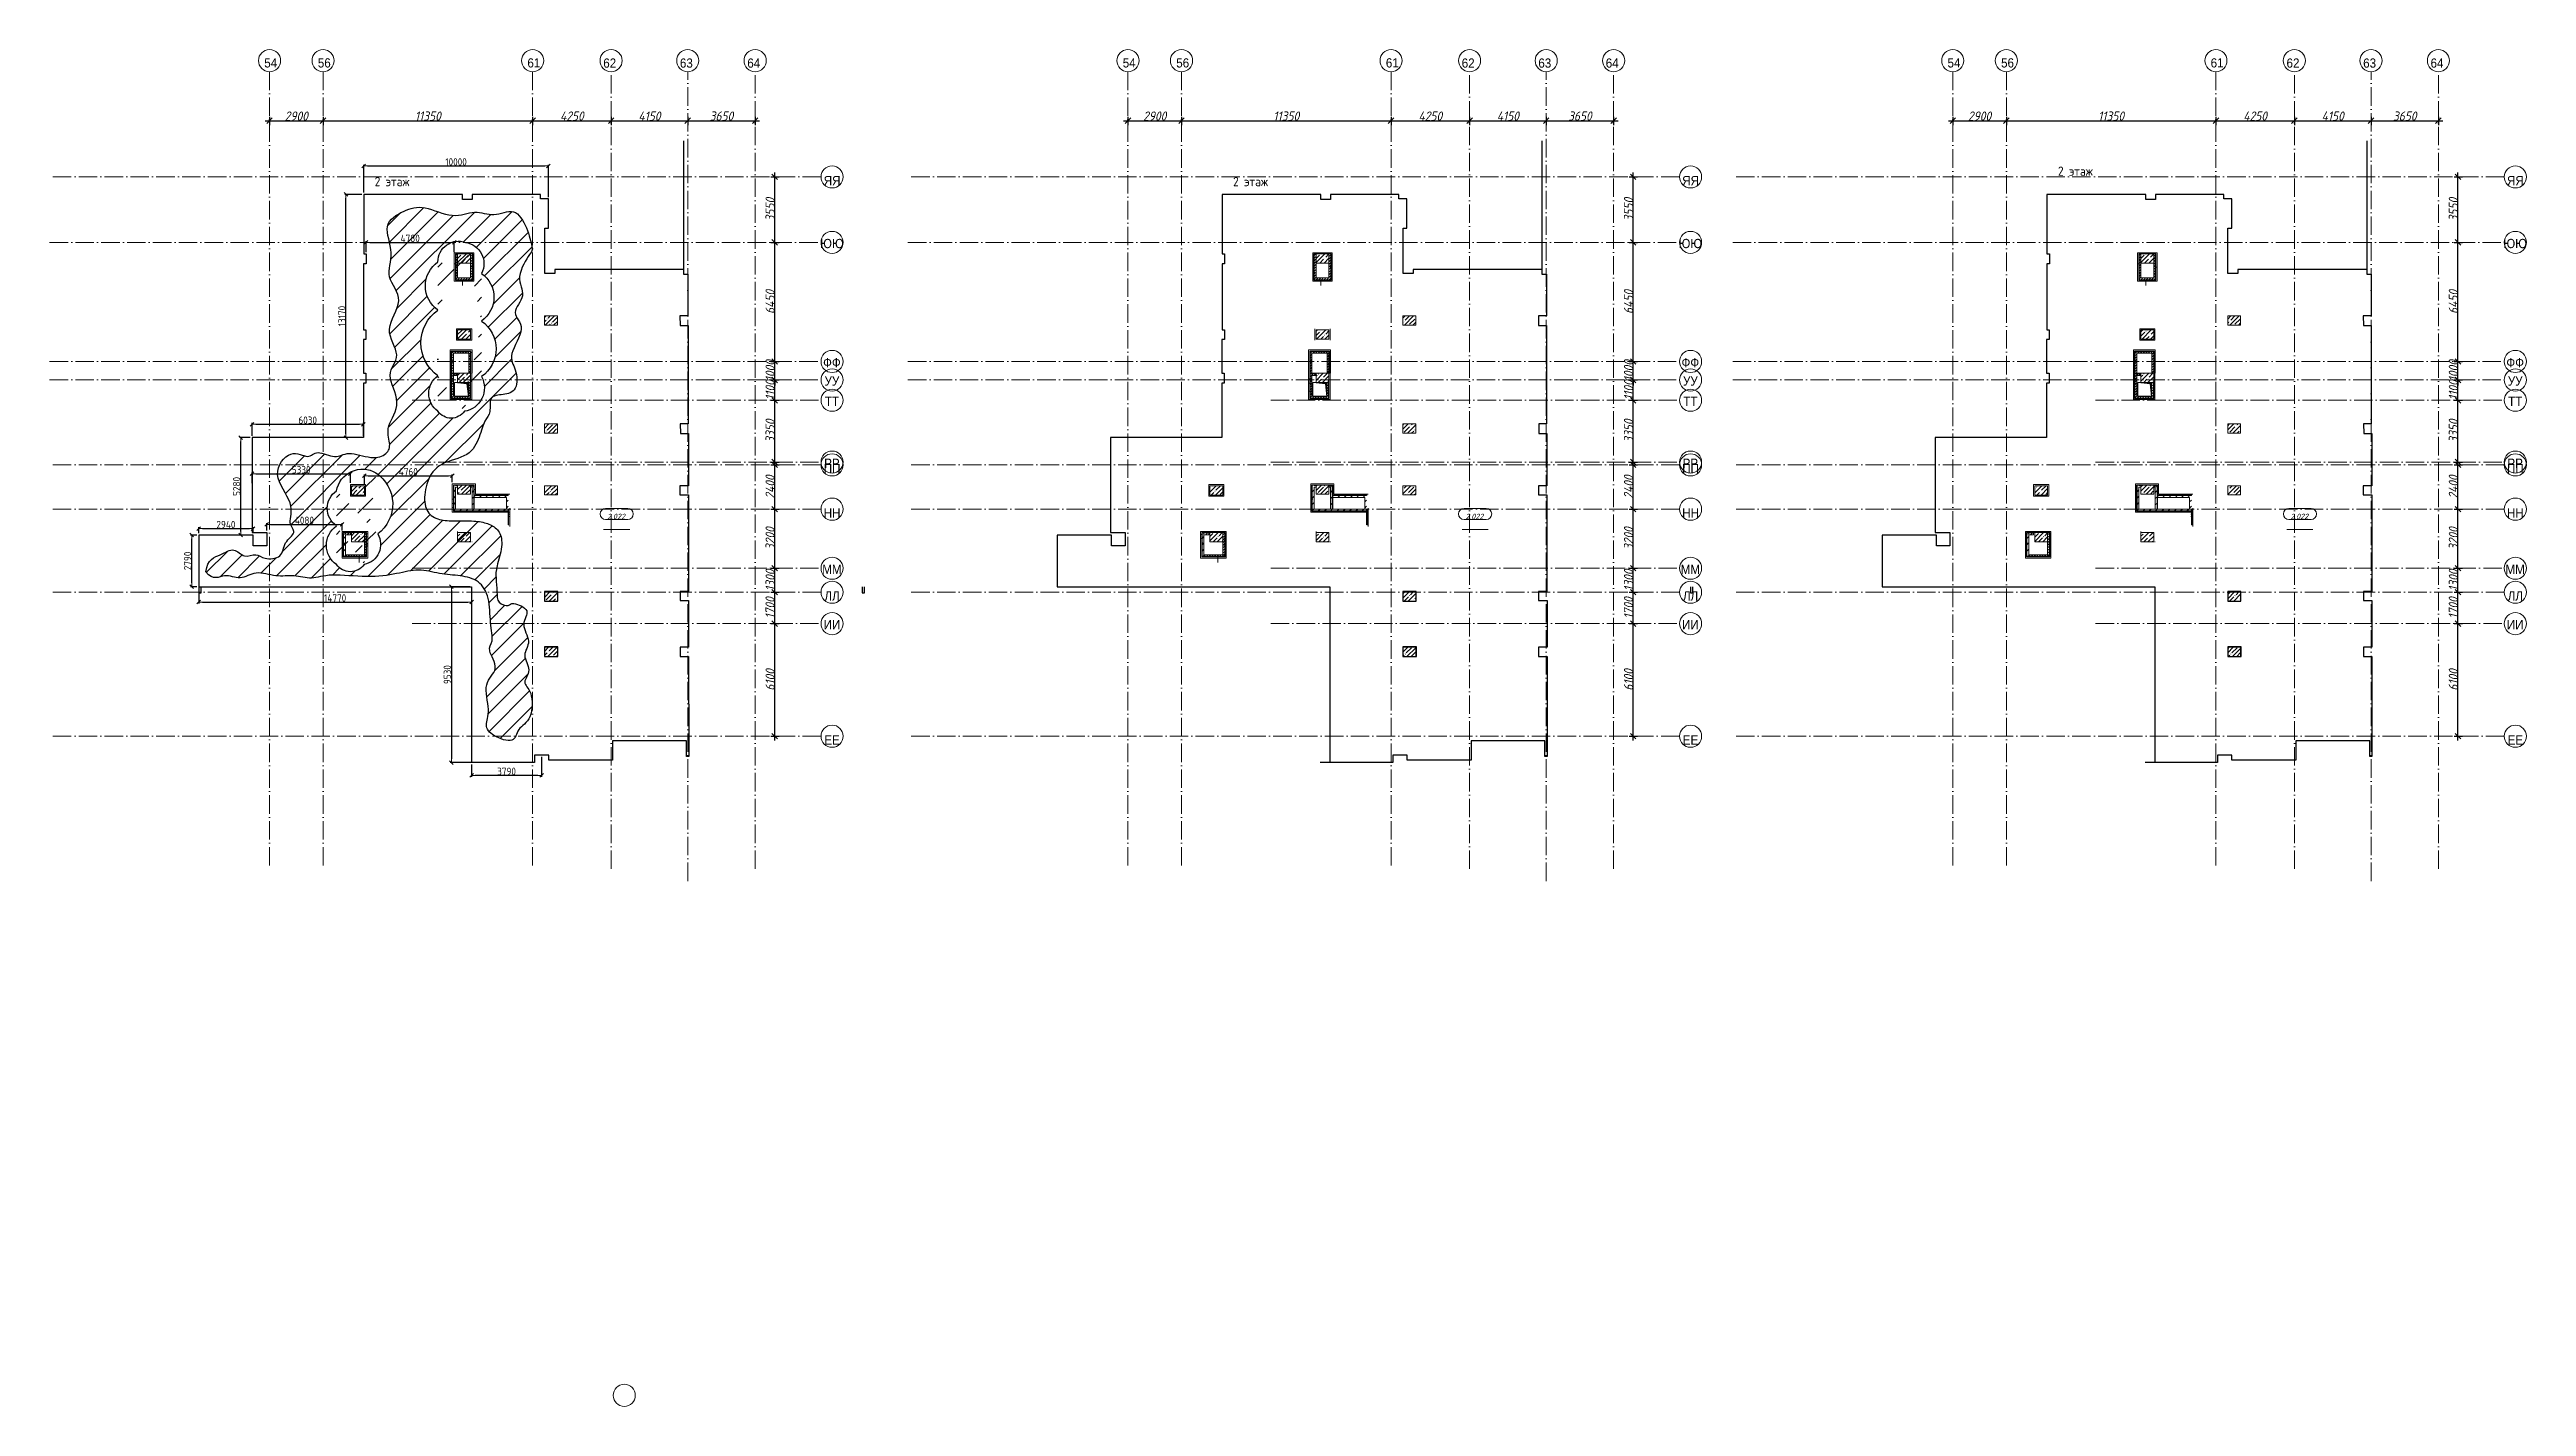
# Model space of a CAD drawing. Header units: millimetres. Extents: x -537608 to 253996, y -217170 to 186033.
# Drawn here: x 6277 to 140418, y -13470 to 60041 of the extents above; entities that cross this region are included whole.
import ezdxf

# ---------------------------------------------------------------- set-up
doc = ezdxf.new("R2010")
doc.units = ezdxf.units.MM
doc.linetypes.add('50_200_ШТРИХ_1Т_ш5_п1_п1_', pattern=[1400, 1000, -200, 0, -200])
for name, color, linetype, lineweight in [('2) окраска коммуникации', 152, 'Continuous', 30), ('A-ANNO-DIMS', 7, 'Continuous', 9), ('A-WALL', 7, 'Continuous', 5), ('A-WALL-FNSH-1', 7, 'Continuous', 5), ('A-WALL-IDEN', 7, 'Continuous', 9), ('I-WALL', 7, 'Continuous', 5), ('S-COLS', 7, 'Continuous', 9), ('S-COLS-1', 7, 'Continuous', 5), ('Основные линии', 7, 'Continuous', 30), ('Размеры', 7, 'Continuous', 15)]:
    doc.layers.add(name, color=color, linetype=linetype, lineweight=lineweight)
for name, color, linetype, lineweight, true_color in [('A-AREA-IDEN-1', 7, 'Continuous', 9, 0xaaaaaa), ('I-WALL-15', 7, 'Continuous', 5, 0x787878), ('M-EQPM-1', 7, 'Continuous', 9, 0xaaaaaa), ('M-EQPM-2', 7, 'Continuous', 9, 0xe2e2e2), ('Оси-1', 7, 'Continuous', 20, 0xaaaaaa), ('Оси-2', 7, 'Continuous', 9, 0xaaaaaa), ('Оси-3', 7, '50_200_ШТРИХ_1Т_ш5_п1_п1_', 9, 0xaaaaaa)]:
    doc.layers.add(name, color=color, linetype=linetype, lineweight=lineweight, true_color=true_color)
doc.styles.add('Arial', font='arial.ttf', dxfattribs={"width": 0.9, "height": 500})
doc.styles.add('ISOCPEUR_I', font='isocpeui.ttf', dxfattribs={"height": 300})
doc.styles.add('ISOCPEUR_I_1', font='isocpeui.ttf', dxfattribs={"width": 0.9, "height": 500})
doc.styles.add('СПДС', font='isocpeur.ttf', dxfattribs={"width": 0.9})
doc.dimstyles.new('ISO-2_5_0_9К_БОЛЬШОЙ', dxfattribs={"dimscale": 304.8, "dimtxt": 497.990588, "dimasz": 0.984252, "dimexe": 0.787402, "dimexo": 0, "dimgap": 0, "dimtad": 1, "dimdec": 0, "dimzin": 0, "dimdsep": 46, "dimtxsty": 'ISOCPEUR_I_1', "dimblk1": 'OBLIQUE', "dimblk2": 'OBLIQUE', "dimsah": 1, "dimcen": 0.09, "dimdle": 0.787402, "dimazin": 0, "dimtfac": 1, "dimtdec": 4, "dimtix": 1, "dimtmove": 0, "dimatfit": 3, "dimfxl": 1, "dimtvp": 1, "dimtolj": 1, "dimtzin": 0, "dimarcsym": 2})
doc.dimstyles.new('Больше Размера А3', dxfattribs={"dimtxt": 400, "dimasz": 200, "dimexe": 70, "dimexo": 100, "dimgap": 20, "dimtad": 1, "dimdec": 0, "dimrnd": 10, "dimzin": 0, "dimdsep": 46, "dimtxsty": 'СПДС', "dimblk": 'ARROWHEAD_6', "dimcen": 1, "dimclrd": 256, "dimclre": 256, "dimclrt": 256, "dimazin": 0, "dimtfac": 1, "dimtdec": 0, "dimtmove": 2, "dimatfit": 3, "dimfxl": 1, "dimtolj": 1, "dimtzin": 0, "dimarcsym": 0})
pattern_1 = [(45, (-60172.13, -33209.94), (-228.0985, 228.0985), []), (45, (-59944.03, -33209.94), (-228.0985, 228.0985), [403.225, -80.645, 6.706, -73.939])]
pattern_2 = [(0, (-60172.13, -33330.94), (406.4, 101.6), [6.706, -298.094, 6.706, -298.094, -1625.6]), (0, (-60172.13, -33330.94), (406.4, 101.6), [-609.6, 6.706, -602.894, 6.706, -298.094, -711.2]), (0, (-60172.13, -33330.94), (406.4, 101.6), [-1524, 6.706, -196.494, 6.706, -501.294]), (120, (-60019.73, -33280.14), (-291.18818, 301.15272), [6.706, -298.094, 6.706, -298.094, -1625.6]), (120, (-60019.73, -33280.14), (-291.18818, 301.15272), [-609.6, 6.706, -602.894, 6.706, -298.094, -711.2]), (120, (-60019.73, -33280.14), (-291.18818, 301.15272), [-1524, 6.706, -196.494, 6.706, -501.294]), (240, (-59968.93, -33076.94), (-115.21182, -402.75272), [6.706, -298.094, 6.706, -298.094, -1625.6]), (240, (-59968.93, -33076.94), (-115.21182, -402.75272), [-609.6, 6.706, -602.894, 6.706, -298.094, -711.2]), (240, (-59968.93, -33076.94), (-115.21182, -402.75272), [-1524, 6.706, -196.494, 6.706, -501.294])]
pattern_3 = [(45, (-60172.13, -33330.94), (-70.71068, 70.71068), [])]
pattern_4 = [(0, (-60172.13, -33210.2), (406.4, 101.6), [6.706, -298.094, 6.706, -298.094, -1625.6]), (0, (-60172.13, -33210.2), (406.4, 101.6), [-609.6, 6.706, -602.894, 6.706, -298.094, -711.2]), (0, (-60172.13, -33210.2), (406.4, 101.6), [-1524, 6.706, -196.494, 6.706, -501.294]), (120, (-60019.73, -33159.4), (-291.18818, 301.15272), [6.706, -298.094, 6.706, -298.094, -1625.6]), (120, (-60019.73, -33159.4), (-291.18818, 301.15272), [-609.6, 6.706, -602.894, 6.706, -298.094, -711.2]), (120, (-60019.73, -33159.4), (-291.18818, 301.15272), [-1524, 6.706, -196.494, 6.706, -501.294]), (240, (-59968.93, -32956.2), (-115.21182, -402.75272), [6.706, -298.094, 6.706, -298.094, -1625.6]), (240, (-59968.93, -32956.2), (-115.21182, -402.75272), [-609.6, 6.706, -602.894, 6.706, -298.094, -711.2]), (240, (-59968.93, -32956.2), (-115.21182, -402.75272), [-1524, 6.706, -196.494, 6.706, -501.294])]
pattern_5 = [(45, (-60172.13, -33210.2), (-70.71068, 70.71068), [])]
pattern_6 = [(0, (-60172.13, -33209.94), (406.4, 101.6), [6.706, -298.094, 6.706, -298.094, -1625.6]), (0, (-60172.13, -33209.94), (406.4, 101.6), [-609.6, 6.706, -602.894, 6.706, -298.094, -711.2]), (0, (-60172.13, -33209.94), (406.4, 101.6), [-1524, 6.706, -196.494, 6.706, -501.294]), (120, (-60019.73, -33159.14), (-291.18818, 301.15272), [6.706, -298.094, 6.706, -298.094, -1625.6]), (120, (-60019.73, -33159.14), (-291.18818, 301.15272), [-609.6, 6.706, -602.894, 6.706, -298.094, -711.2]), (120, (-60019.73, -33159.14), (-291.18818, 301.15272), [-1524, 6.706, -196.494, 6.706, -501.294]), (240, (-59968.93, -32955.94), (-115.21182, -402.75272), [6.706, -298.094, 6.706, -298.094, -1625.6]), (240, (-59968.93, -32955.94), (-115.21182, -402.75272), [-609.6, 6.706, -602.894, 6.706, -298.094, -711.2]), (240, (-59968.93, -32955.94), (-115.21182, -402.75272), [-1524, 6.706, -196.494, 6.706, -501.294])]
pattern_7 = [(45, (-60172.13, -33209.94), (-70.71068, 70.71068), [])]
pattern_8 = [(0, (-60172.13, -33931.94), (406.4, 101.6), [6.706, -298.094, 6.706, -298.094, -1625.6]), (0, (-60172.13, -33931.94), (406.4, 101.6), [-609.6, 6.706, -602.894, 6.706, -298.094, -711.2]), (0, (-60172.13, -33931.94), (406.4, 101.6), [-1524, 6.706, -196.494, 6.706, -501.294]), (120, (-60019.73, -33881.14), (-291.18818, 301.15272), [6.706, -298.094, 6.706, -298.094, -1625.6]), (120, (-60019.73, -33881.14), (-291.18818, 301.15272), [-609.6, 6.706, -602.894, 6.706, -298.094, -711.2]), (120, (-60019.73, -33881.14), (-291.18818, 301.15272), [-1524, 6.706, -196.494, 6.706, -501.294]), (240, (-59968.93, -33677.94), (-115.21182, -402.75272), [6.706, -298.094, 6.706, -298.094, -1625.6]), (240, (-59968.93, -33677.94), (-115.21182, -402.75272), [-609.6, 6.706, -602.894, 6.706, -298.094, -711.2]), (240, (-59968.93, -33677.94), (-115.21182, -402.75272), [-1524, 6.706, -196.494, 6.706, -501.294])]
pattern_9 = [(45, (-60172.13, -33931.94), (-169.70563, 169.70563), [])]
pattern_10 = [(45, (-60172.13, -33210.2), (-169.70563, 169.70563), [])]
pattern_11 = [(45, (-13682.45, -33209.94), (-228.0985, 228.0985), []), (45, (-13454.35, -33209.94), (-228.0985, 228.0985), [403.225, -80.645, 6.706, -73.939])]
pattern_12 = [(0, (-13682.45, -33330.94), (406.4, 101.6), [6.706, -298.094, 6.706, -298.094, -1625.6]), (0, (-13682.45, -33330.94), (406.4, 101.6), [-609.6, 6.706, -602.894, 6.706, -298.094, -711.2]), (0, (-13682.45, -33330.94), (406.4, 101.6), [-1524, 6.706, -196.494, 6.706, -501.294]), (120, (-13530.05, -33280.14), (-291.18818, 301.15272), [6.706, -298.094, 6.706, -298.094, -1625.6]), (120, (-13530.05, -33280.14), (-291.18818, 301.15272), [-609.6, 6.706, -602.894, 6.706, -298.094, -711.2]), (120, (-13530.05, -33280.14), (-291.18818, 301.15272), [-1524, 6.706, -196.494, 6.706, -501.294]), (240, (-13479.25, -33076.94), (-115.21182, -402.75272), [6.706, -298.094, 6.706, -298.094, -1625.6]), (240, (-13479.25, -33076.94), (-115.21182, -402.75272), [-609.6, 6.706, -602.894, 6.706, -298.094, -711.2]), (240, (-13479.25, -33076.94), (-115.21182, -402.75272), [-1524, 6.706, -196.494, 6.706, -501.294])]
pattern_13 = [(45, (-13682.45, -33330.94), (-70.71068, 70.71068), [])]
pattern_14 = [(0, (-13682.45, -33210.2), (406.4, 101.6), [6.706, -298.094, 6.706, -298.094, -1625.6]), (0, (-13682.45, -33210.2), (406.4, 101.6), [-609.6, 6.706, -602.894, 6.706, -298.094, -711.2]), (0, (-13682.45, -33210.2), (406.4, 101.6), [-1524, 6.706, -196.494, 6.706, -501.294]), (120, (-13530.05, -33159.4), (-291.18818, 301.15272), [6.706, -298.094, 6.706, -298.094, -1625.6]), (120, (-13530.05, -33159.4), (-291.18818, 301.15272), [-609.6, 6.706, -602.894, 6.706, -298.094, -711.2]), (120, (-13530.05, -33159.4), (-291.18818, 301.15272), [-1524, 6.706, -196.494, 6.706, -501.294]), (240, (-13479.25, -32956.2), (-115.21182, -402.75272), [6.706, -298.094, 6.706, -298.094, -1625.6]), (240, (-13479.25, -32956.2), (-115.21182, -402.75272), [-609.6, 6.706, -602.894, 6.706, -298.094, -711.2]), (240, (-13479.25, -32956.2), (-115.21182, -402.75272), [-1524, 6.706, -196.494, 6.706, -501.294])]
pattern_15 = [(45, (-13682.45, -33210.2), (-70.71068, 70.71068), [])]
pattern_16 = [(0, (-13682.45, -33209.94), (406.4, 101.6), [6.706, -298.094, 6.706, -298.094, -1625.6]), (0, (-13682.45, -33209.94), (406.4, 101.6), [-609.6, 6.706, -602.894, 6.706, -298.094, -711.2]), (0, (-13682.45, -33209.94), (406.4, 101.6), [-1524, 6.706, -196.494, 6.706, -501.294]), (120, (-13530.05, -33159.14), (-291.18818, 301.15272), [6.706, -298.094, 6.706, -298.094, -1625.6]), (120, (-13530.05, -33159.14), (-291.18818, 301.15272), [-609.6, 6.706, -602.894, 6.706, -298.094, -711.2]), (120, (-13530.05, -33159.14), (-291.18818, 301.15272), [-1524, 6.706, -196.494, 6.706, -501.294]), (240, (-13479.25, -32955.94), (-115.21182, -402.75272), [6.706, -298.094, 6.706, -298.094, -1625.6]), (240, (-13479.25, -32955.94), (-115.21182, -402.75272), [-609.6, 6.706, -602.894, 6.706, -298.094, -711.2]), (240, (-13479.25, -32955.94), (-115.21182, -402.75272), [-1524, 6.706, -196.494, 6.706, -501.294])]
pattern_17 = [(45, (-13682.45, -33209.94), (-70.71068, 70.71068), [])]
pattern_18 = [(0, (-13682.45, -33931.94), (406.4, 101.6), [6.706, -298.094, 6.706, -298.094, -1625.6]), (0, (-13682.45, -33931.94), (406.4, 101.6), [-609.6, 6.706, -602.894, 6.706, -298.094, -711.2]), (0, (-13682.45, -33931.94), (406.4, 101.6), [-1524, 6.706, -196.494, 6.706, -501.294]), (120, (-13530.05, -33881.14), (-291.18818, 301.15272), [6.706, -298.094, 6.706, -298.094, -1625.6]), (120, (-13530.05, -33881.14), (-291.18818, 301.15272), [-609.6, 6.706, -602.894, 6.706, -298.094, -711.2]), (120, (-13530.05, -33881.14), (-291.18818, 301.15272), [-1524, 6.706, -196.494, 6.706, -501.294]), (240, (-13479.25, -33677.94), (-115.21182, -402.75272), [6.706, -298.094, 6.706, -298.094, -1625.6]), (240, (-13479.25, -33677.94), (-115.21182, -402.75272), [-609.6, 6.706, -602.894, 6.706, -298.094, -711.2]), (240, (-13479.25, -33677.94), (-115.21182, -402.75272), [-1524, 6.706, -196.494, 6.706, -501.294])]
pattern_19 = [(45, (-13682.45, -33931.94), (-169.70563, 169.70563), [])]
pattern_20 = [(45, (-13682.45, -33210.2), (-169.70563, 169.70563), [])]
pattern_21 = [(45, (30987.1, -33209.94), (-228.0985, 228.0985), []), (45, (31215.2, -33209.94), (-228.0985, 228.0985), [403.225, -80.645, 6.706, -73.939])]
pattern_22 = [(0, (30987.1, -33330.94), (406.4, 101.6), [6.706, -298.094, 6.706, -298.094, -1625.6]), (0, (30987.1, -33330.94), (406.4, 101.6), [-609.6, 6.706, -602.894, 6.706, -298.094, -711.2]), (0, (30987.1, -33330.94), (406.4, 101.6), [-1524, 6.706, -196.494, 6.706, -501.294]), (120, (31139.5, -33280.14), (-291.18818, 301.15272), [6.706, -298.094, 6.706, -298.094, -1625.6]), (120, (31139.5, -33280.14), (-291.18818, 301.15272), [-609.6, 6.706, -602.894, 6.706, -298.094, -711.2]), (120, (31139.5, -33280.14), (-291.18818, 301.15272), [-1524, 6.706, -196.494, 6.706, -501.294]), (240, (31190.3, -33076.94), (-115.21182, -402.75272), [6.706, -298.094, 6.706, -298.094, -1625.6]), (240, (31190.3, -33076.94), (-115.21182, -402.75272), [-609.6, 6.706, -602.894, 6.706, -298.094, -711.2]), (240, (31190.3, -33076.94), (-115.21182, -402.75272), [-1524, 6.706, -196.494, 6.706, -501.294])]
pattern_23 = [(45, (30987.1, -33330.94), (-70.71068, 70.71068), [])]
pattern_24 = [(0, (30987.1, -33210.2), (406.4, 101.6), [6.706, -298.094, 6.706, -298.094, -1625.6]), (0, (30987.1, -33210.2), (406.4, 101.6), [-609.6, 6.706, -602.894, 6.706, -298.094, -711.2]), (0, (30987.1, -33210.2), (406.4, 101.6), [-1524, 6.706, -196.494, 6.706, -501.294]), (120, (31139.5, -33159.4), (-291.18818, 301.15272), [6.706, -298.094, 6.706, -298.094, -1625.6]), (120, (31139.5, -33159.4), (-291.18818, 301.15272), [-609.6, 6.706, -602.894, 6.706, -298.094, -711.2]), (120, (31139.5, -33159.4), (-291.18818, 301.15272), [-1524, 6.706, -196.494, 6.706, -501.294]), (240, (31190.3, -32956.2), (-115.21182, -402.75272), [6.706, -298.094, 6.706, -298.094, -1625.6]), (240, (31190.3, -32956.2), (-115.21182, -402.75272), [-609.6, 6.706, -602.894, 6.706, -298.094, -711.2]), (240, (31190.3, -32956.2), (-115.21182, -402.75272), [-1524, 6.706, -196.494, 6.706, -501.294])]
pattern_25 = [(45, (30987.1, -33210.2), (-70.71068, 70.71068), [])]
pattern_26 = [(0, (30987.1, -33209.94), (406.4, 101.6), [6.706, -298.094, 6.706, -298.094, -1625.6]), (0, (30987.1, -33209.94), (406.4, 101.6), [-609.6, 6.706, -602.894, 6.706, -298.094, -711.2]), (0, (30987.1, -33209.94), (406.4, 101.6), [-1524, 6.706, -196.494, 6.706, -501.294]), (120, (31139.5, -33159.14), (-291.18818, 301.15272), [6.706, -298.094, 6.706, -298.094, -1625.6]), (120, (31139.5, -33159.14), (-291.18818, 301.15272), [-609.6, 6.706, -602.894, 6.706, -298.094, -711.2]), (120, (31139.5, -33159.14), (-291.18818, 301.15272), [-1524, 6.706, -196.494, 6.706, -501.294]), (240, (31190.3, -32955.94), (-115.21182, -402.75272), [6.706, -298.094, 6.706, -298.094, -1625.6]), (240, (31190.3, -32955.94), (-115.21182, -402.75272), [-609.6, 6.706, -602.894, 6.706, -298.094, -711.2]), (240, (31190.3, -32955.94), (-115.21182, -402.75272), [-1524, 6.706, -196.494, 6.706, -501.294])]
pattern_27 = [(45, (30987.1, -33209.94), (-70.71068, 70.71068), [])]
pattern_28 = [(0, (30987.1, -33931.94), (406.4, 101.6), [6.706, -298.094, 6.706, -298.094, -1625.6]), (0, (30987.1, -33931.94), (406.4, 101.6), [-609.6, 6.706, -602.894, 6.706, -298.094, -711.2]), (0, (30987.1, -33931.94), (406.4, 101.6), [-1524, 6.706, -196.494, 6.706, -501.294]), (120, (31139.5, -33881.14), (-291.18818, 301.15272), [6.706, -298.094, 6.706, -298.094, -1625.6]), (120, (31139.5, -33881.14), (-291.18818, 301.15272), [-609.6, 6.706, -602.894, 6.706, -298.094, -711.2]), (120, (31139.5, -33881.14), (-291.18818, 301.15272), [-1524, 6.706, -196.494, 6.706, -501.294]), (240, (31190.3, -33677.94), (-115.21182, -402.75272), [6.706, -298.094, 6.706, -298.094, -1625.6]), (240, (31190.3, -33677.94), (-115.21182, -402.75272), [-609.6, 6.706, -602.894, 6.706, -298.094, -711.2]), (240, (31190.3, -33677.94), (-115.21182, -402.75272), [-1524, 6.706, -196.494, 6.706, -501.294])]
pattern_29 = [(45, (30987.1, -33931.94), (-169.70563, 169.70563), [])]
pattern_30 = [(45, (30987.1, -33210.2), (-169.70563, 169.70563), [])]

msp = doc.modelspace()

# ---------------------------------------------------------------- texts
at = {"layer": 'A-AREA-IDEN-1', "char_height": 300, "width": 952, "attachment_point": 8, "line_spacing_factor": 1.139951, "style": 'ISOCPEUR_I'}
for insert in [(36956.2056, 34592.6424), (83445.8902, 34592.6424), (128115.4371, 34592.6424)]:
    msp.add_mtext('\\pxqc,t8.46667,16.93333,25.4,33.86667,42.33333,50.8,59.26667,67.73333,76.2,84.66667,93.13333,101.6,110.06667,118.53333,127,135.46667,143.93333,152.4,160.86667,169.33333,177.8,186.26667,194.73333,203.2,211.66667,220.13333,228.6,237.06667,245.53333,254,262.46667,270.93333;{2.022}', dxfattribs=dict(at, insert=insert))
at = {"layer": 'Основные линии', "char_height": 500, "attachment_point": 1, "style": 'СПДС'}
for insert in [(115043.583, 53701.2071), (23884.3514, 53134.9093), (70374.0361, 53134.9093)]:
    msp.add_mtext_dynamic_manual_height_columns('2 этаж ', width=2291.007889, gutter_width=1622.4231, heights=[0], dxfattribs=dict(at, insert=insert))

# ---------------------------------------------------------------- blocks, each defined once
blk = doc.blocks.new('BSC_Колонна _Прямоугольная - 500х700-V304-АИ_План этажа_Стены_2')
at = {"layer": 'S-COLS-1'}
h = blk.add_hatch(dxfattribs=at)
h.set_pattern_fill('FP_173', color=256, style=0, pattern_type=2)
h.set_pattern_definition([(315, (-64381.04, 93600), (228.0985, 228.0985), []), (315, (-64381.04, 93371.9), (228.0985, 228.0985), [403.225, -80.645, 6.706, -73.939])])
h.paths.add_polyline_path([(-250, 350), (-250, -350), (250, -350), (250, 350), (223, 350)])
for p, q in [((250, 350), (-250, 350)), ((-250, 350), (-250, -350)), ((250, -350), (250, 350)), ((-250, -350), (250, -350))]:
    blk.add_line(p, q, dxfattribs=at)
blk = doc.blocks.new('BSC_Колонна _Прямоугольная - 500х700-V305-АИ_План этажа_Стены_2')
at = {"layer": 'S-COLS-1'}
h = blk.add_hatch(dxfattribs=at)
h.set_pattern_fill('FP_174', color=256, style=0, pattern_type=2)
h.set_pattern_definition([(315, (-70131.04, 93600), (228.0985, 228.0985), []), (315, (-70131.04, 93371.9), (228.0985, 228.0985), [403.225, -80.645, 6.706, -73.939])])
h.paths.add_polyline_path([(-250, 350), (-250, -350), (250, -350), (250, 350), (168, 350)])
for p, q in [((250, 350), (-250, 350)), ((-250, 350), (-250, -350)), ((250, -350), (250, 350)), ((-250, -350), (250, -350))]:
    blk.add_line(p, q, dxfattribs=at)
blk = doc.blocks.new('BSC_Колонна _Прямоугольная - 500х700-V306-АИ_План этажа_Стены_2')
at = {"layer": 'S-COLS-1'}
h = blk.add_hatch(dxfattribs=at)
h.set_pattern_fill('FP_175', color=256, style=0, pattern_type=2)
h.set_pattern_definition([(315, (-73481.04, 93600), (228.0985, 228.0985), []), (315, (-73481.04, 93371.9), (228.0985, 228.0985), [403.225, -80.645, 6.706, -73.939])])
h.paths.add_polyline_path([(-250, 350), (-250, -350), (250, -350), (250, 350)])
for p, q in [((250, 350), (-250, 350)), ((-250, 350), (-250, -350)), ((250, -350), (250, 350)), ((-250, -350), (250, -350))]:
    blk.add_line(p, q, dxfattribs=at)
blk = doc.blocks.new('BSC_Колонна _Прямоугольная - 500х700-V309-АИ_План этажа_Стены_2')
at = {"layer": 'S-COLS-1'}
h = blk.add_hatch(dxfattribs=at)
h.set_pattern_fill('FP_178', color=256, style=0, pattern_type=2)
h.set_pattern_definition([(315, (-79331.04, 93600), (228.0985, 228.0985), []), (315, (-79331.04, 93371.9), (228.0985, 228.0985), [403.225, -80.645, 6.706, -73.939])])
h.paths.add_polyline_path([(-250, 350), (-250, -350), (250, -350), (250, 350)])
for p, q in [((250, 350), (-250, 350)), ((-250, 350), (-250, -350)), ((250, -350), (250, 350)), ((-250, -350), (250, -350))]:
    blk.add_line(p, q, dxfattribs=at)
blk = doc.blocks.new('BSC_Колонна _Прямоугольная - 500х700-V316-АИ_План этажа_Стены_2')
at = {"layer": 'S-COLS-1'}
h = blk.add_hatch(dxfattribs=at)
h.set_pattern_fill('FP_185', color=256, style=0, pattern_type=2)
h.set_pattern_definition([(315, (-61381.04, 93600), (228.0985, 228.0985), []), (315, (-61381.04, 93371.9), (228.0985, 228.0985), [403.225, -80.645, 6.706, -73.939])])
h.paths.add_polyline_path([(-250, 350), (-250, -350), (250, -350), (250, 350)])
for p, q in [((250, 350), (-250, 350)), ((-250, 350), (-250, -350)), ((250, -350), (250, 350)), ((-250, -350), (250, -350))]:
    blk.add_line(p, q, dxfattribs=at)
blk = doc.blocks.new('BSC_Колонна _Прямоугольная - 500х700-V357-АИ_План этажа_Стены_2')
at = {"layer": 'S-COLS-1'}
h = blk.add_hatch(dxfattribs=at)
h.set_pattern_fill('FP_216', color=256, style=0, pattern_type=2)
h.set_pattern_definition([(315, (-66830.7, 83150), (228.0985, 228.0985), []), (315, (-66830.7, 82921.9), (228.0985, 228.0985), [403.225, -80.645, 6.706, -73.939])])
h.paths.add_polyline_path([(-250, 350), (-250, -350), (250, -350), (250, 350)])
for p, q in [((250, 350), (-250, 350)), ((-250, 350), (-250, -350)), ((250, -350), (250, 350)), ((-250, -350), (250, -350))]:
    blk.add_line(p, q, dxfattribs=at)
blk = doc.blocks.new('BSC_Колонна _Прямоугольная - 500х700-V359-АИ_План этажа_Стены_2')
at = {"layer": 'S-COLS-1'}
h = blk.add_hatch(dxfattribs=at)
h.set_pattern_fill('FP_218', color=256, style=0, pattern_type=2)
h.set_pattern_definition([(315, (-70130.7, 83150), (228.0985, 228.0985), []), (315, (-70130.7, 82921.9), (228.0985, 228.0985), [403.225, -80.645, 6.706, -73.939])])
h.paths.add_polyline_path([(-250, 115), (-250, -350), (250, -350), (250, 350), (-250, 350)])
for p, q in [((250, 350), (-250, 350)), ((-250, 350), (-250, -350)), ((250, -350), (250, 350)), ((-250, -350), (250, -350))]:
    blk.add_line(p, q, dxfattribs=at)
blk = doc.blocks.new('BSC_Колонна _Прямоугольная - 500х700-V360-АИ_План этажа_Стены_2')
at = {"layer": 'S-COLS-1'}
h = blk.add_hatch(dxfattribs=at)
h.set_pattern_fill('FP_219', color=256, style=0, pattern_type=2)
h.set_pattern_definition([(315, (-70130.7, 88900), (228.0985, 228.0985), []), (315, (-70130.7, 88671.9), (228.0985, 228.0985), [403.225, -80.645, 6.706, -73.939])])
h.paths.add_polyline_path([(-250, 350), (-250, -350), (250, -350), (250, 350), (169, 350)])
for p, q in [((250, 350), (-250, 350)), ((-250, 350), (-250, -350)), ((250, -350), (250, 350)), ((-250, -350), (250, -350))]:
    blk.add_line(p, q, dxfattribs=at)
blk = doc.blocks.new('BSC_Колонна _Прямоугольная - 500х700-V362-АИ_План этажа_Стены_2')
at = {"layer": 'S-COLS-1'}
h = blk.add_hatch(dxfattribs=at)
h.set_pattern_fill('FP_221', color=256, style=0, pattern_type=2)
h.set_pattern_definition([(315, (-75580.7, 88900), (228.0985, 228.0985), []), (315, (-75580.7, 88671.9), (228.0985, 228.0985), [403.225, -80.645, 6.706, -73.939])])
h.paths.add_polyline_path([(-250, 350), (-250, -350), (250, -350), (250, 350)])
for p, q in [((250, 350), (-250, 350)), ((250, -350), (250, 350)), ((-250, -230), (-250, -350)), ((-250, -350), (250, -350))]:
    blk.add_line(p, q, dxfattribs=at)
blk = doc.blocks.new('BSC_Колонна _Прямоугольная - 500х700-V363-АИ_План этажа_Стены_2')
at = {"layer": 'S-COLS-1'}
h = blk.add_hatch(dxfattribs=at)
h.set_pattern_fill('FP_222', color=256, style=0, pattern_type=2)
h.set_pattern_definition([(315, (-77930.7, 88900), (228.0985, 228.0985), []), (315, (-77930.7, 88671.9), (228.0985, 228.0985), [403.225, -80.645, 6.706, -73.939])])
h.paths.add_polyline_path([(-250, 350), (-250, -350), (250, -350), (250, 350)])
for p, q in [((250, 350), (-250, 350)), ((-250, 350), (-250, -350)), ((250, -350), (250, 350)), ((-250, -350), (250, -350))]:
    blk.add_line(p, q, dxfattribs=at)
blk = doc.blocks.new('Канал вертикальный прямоугольный - Шахта - значок проема-24087406-АИ_План этажа_Стены_2')
at = {"layer": 'M-EQPM-2'}
blk.add_hatch(color=256, dxfattribs=at).paths.add_polyline_path([(375, 375), (-375, 375), (-375, -375), (-300, 300)])
at = {"layer": 'M-EQPM-1'}
for p, q in [((-375, -375), (-375, 375)), ((-375, 375), (375, 375)), ((-300, 300), (-375, -375)), ((-300, 300), (375, 375)), ((375, 375), (375, -375)), ((375, -375), (-375, -375))]:
    blk.add_line(p, q, dxfattribs=at)
blk = doc.blocks.new('AAR_СКБ_Марка_помещения_1_5 ммп - Номер _ Площадь-27962135-АИ_План этажа_Стены_2')
at = {"layer": 'A-AREA-IDEN-1'}
for p, q in [((-2.99, 3), (3.01, 3)), ((-2.99, 0), (3.01, 0)), ((-3.53, -2.69), (3.53, -2.69))]:
    blk.add_line(p, q, dxfattribs=at)
for centre, start, end in [((-2.99, 1.5), 90, 270), ((3.01, 1.5), 270, 90)]:
    blk.add_arc(centre, 1.5, start, end, dxfattribs=at)
blk = doc.blocks.new('Ось сетки - Круг_Ø6_00__ISO-2_5_0_9K_-17386508-АИ_План этажа_Стены_3')
at = {"layer": 'Оси-1'}
blk.add_circle((0, 0), 3, dxfattribs=at)
blk = doc.blocks.new('_Oblique')
at = {"color": 0, "linetype": 'ByBlock', "lineweight": -2}
blk.add_line((-0.5, -0.5), (0.5, 0.5), dxfattribs=at)
blk = doc.blocks.new('*D31')
at = {"layer": 'A-ANNO-DIMS', "color": 0, "lineweight": -2, "transparency": 16777216}
for p, q in [((45339, 96306), (45791, 96306)), ((45551, 89966), (45551, 96546)), ((45339, 90206), (45791, 90206))]:
    blk.add_line(p, q, dxfattribs=at)
at = {"layer": 'Defpoints', "color": 0, "transparency": 16777216}
for p in [(45339, 96306), (45551, 96306), (45339, 90206)]:
    blk.add_point(p, dxfattribs=at)
at = {"layer": 'A-ANNO-DIMS', "color": 0, "lineweight": -2, "transparency": 16777216, "xscale": 300, "yscale": 300, "zscale": 300}
for p, rotation in [((45551, 96306), 90), ((45551, 90206), 270)]:
    blk.add_blockref('_Oblique', p, dxfattribs=dict(at, rotation=rotation))
at = {"layer": 'A-ANNO-DIMS', "color": 0, "transparency": 16777216, "insert": (45301, 93256), "char_height": 500, "width": 1402.04, "attachment_point": 5, "rotation": 90, "style": 'ISOCPEUR_I_1'}
blk.add_mtext('\\A1;6100', dxfattribs=at)
blk = doc.blocks.new('*D32')
at = {"layer": 'A-ANNO-DIMS', "color": 0, "lineweight": -2, "transparency": 16777216}
for p, q in [((45339, 98006), (45791, 98006)), ((45551, 96066), (45551, 98246)), ((45339, 96306), (45791, 96306))]:
    blk.add_line(p, q, dxfattribs=at)
at = {"layer": 'Defpoints', "color": 0, "transparency": 16777216}
for p in [(45339, 98006), (45551, 98006), (45339, 96306)]:
    blk.add_point(p, dxfattribs=at)
at = {"layer": 'A-ANNO-DIMS', "color": 0, "lineweight": -2, "transparency": 16777216, "xscale": 300, "yscale": 300, "zscale": 300}
for p, rotation in [((45551, 98006), 90), ((45551, 96306), 270)]:
    blk.add_blockref('_Oblique', p, dxfattribs=dict(at, rotation=rotation))
at = {"layer": 'A-ANNO-DIMS', "color": 0, "transparency": 16777216, "insert": (45298, 97156), "char_height": 500, "width": 1402.04, "attachment_point": 5, "rotation": 90, "style": 'ISOCPEUR_I_1'}
blk.add_mtext('\\A1;1700', dxfattribs=at)
blk = doc.blocks.new('*D33')
at = {"layer": 'A-ANNO-DIMS', "color": 0, "lineweight": -2, "transparency": 16777216}
for p, q in [((45339, 99306), (45791, 99306)), ((45551, 97766), (45551, 99546)), ((45339, 98006), (45791, 98006))]:
    blk.add_line(p, q, dxfattribs=at)
at = {"layer": 'Defpoints', "color": 0, "transparency": 16777216}
for p in [(45339, 99306), (45551, 99306), (45339, 98006)]:
    blk.add_point(p, dxfattribs=at)
at = {"layer": 'A-ANNO-DIMS', "color": 0, "lineweight": -2, "transparency": 16777216, "xscale": 300, "yscale": 300, "zscale": 300}
for p, rotation in [((45551, 99306), 90), ((45551, 98006), 270)]:
    blk.add_blockref('_Oblique', p, dxfattribs=dict(at, rotation=rotation))
at = {"layer": 'A-ANNO-DIMS', "color": 0, "transparency": 16777216, "insert": (45301, 98656), "char_height": 500, "width": 1402.04, "attachment_point": 5, "rotation": 90, "style": 'ISOCPEUR_I_1'}
blk.add_mtext('\\A1;1300', dxfattribs=at)
blk = doc.blocks.new('*D34')
at = {"layer": 'A-ANNO-DIMS', "color": 0, "lineweight": -2, "transparency": 16777216}
for p, q in [((45339, 102506), (45791, 102506)), ((45551, 99066), (45551, 102746)), ((45339, 99306), (45791, 99306))]:
    blk.add_line(p, q, dxfattribs=at)
at = {"layer": 'Defpoints', "color": 0, "transparency": 16777216}
for p in [(45339, 102506), (45551, 102506), (45339, 99306)]:
    blk.add_point(p, dxfattribs=at)
at = {"layer": 'A-ANNO-DIMS', "color": 0, "lineweight": -2, "transparency": 16777216, "xscale": 300, "yscale": 300, "zscale": 300}
for p, rotation in [((45551, 102506), 90), ((45551, 99306), 270)]:
    blk.add_blockref('_Oblique', p, dxfattribs=dict(at, rotation=rotation))
at = {"layer": 'A-ANNO-DIMS', "color": 0, "transparency": 16777216, "insert": (45301, 100906), "char_height": 500, "width": 1516.96, "attachment_point": 5, "rotation": 90, "style": 'ISOCPEUR_I_1'}
blk.add_mtext('\\A1;3200', dxfattribs=at)
blk = doc.blocks.new('*D35')
at = {"layer": 'A-ANNO-DIMS', "color": 0, "lineweight": -2, "transparency": 16777216}
for p, q in [((45339, 104906), (45791, 104906)), ((45551, 102266), (45551, 105146)), ((45339, 102506), (45791, 102506))]:
    blk.add_line(p, q, dxfattribs=at)
at = {"layer": 'Defpoints', "color": 0, "transparency": 16777216}
for p in [(45339, 104906), (45551, 104906), (45339, 102506)]:
    blk.add_point(p, dxfattribs=at)
at = {"layer": 'A-ANNO-DIMS', "color": 0, "lineweight": -2, "transparency": 16777216, "xscale": 300, "yscale": 300, "zscale": 300}
for p, rotation in [((45551, 104906), 90), ((45551, 102506), 270)]:
    blk.add_blockref('_Oblique', p, dxfattribs=dict(at, rotation=rotation))
at = {"layer": 'A-ANNO-DIMS', "color": 0, "transparency": 16777216, "insert": (45301, 103706), "char_height": 500, "width": 1562.92, "attachment_point": 5, "rotation": 90, "style": 'ISOCPEUR_I_1'}
blk.add_mtext('\\A1;2400', dxfattribs=at)
blk = doc.blocks.new('*D36')
at = {"layer": 'A-ANNO-DIMS', "color": 0, "lineweight": -2, "transparency": 16777216}
for p, q in [((45339, 108406), (45791, 108406)), ((45551, 104816), (45551, 108646)), ((45339, 105056), (45791, 105056))]:
    blk.add_line(p, q, dxfattribs=at)
at = {"layer": 'Defpoints', "color": 0, "transparency": 16777216}
for p in [(45339, 108406), (45551, 108406), (45339, 105056)]:
    blk.add_point(p, dxfattribs=at)
at = {"layer": 'A-ANNO-DIMS', "color": 0, "lineweight": -2, "transparency": 16777216, "xscale": 300, "yscale": 300, "zscale": 300}
for p, rotation in [((45551, 108406), 90), ((45551, 105056), 270)]:
    blk.add_blockref('_Oblique', p, dxfattribs=dict(at, rotation=rotation))
at = {"layer": 'A-ANNO-DIMS', "color": 0, "transparency": 16777216, "insert": (45301, 106731), "char_height": 500, "width": 1516.96, "attachment_point": 5, "rotation": 90, "style": 'ISOCPEUR_I_1'}
blk.add_mtext('\\A1;3350', dxfattribs=at)
blk = doc.blocks.new('*D37')
at = {"layer": 'A-ANNO-DIMS', "color": 0, "lineweight": -2, "transparency": 16777216}
for p, q in [((45339, 109506), (45791, 109506)), ((45551, 108166), (45551, 109746)), ((45339, 108406), (45791, 108406))]:
    blk.add_line(p, q, dxfattribs=at)
at = {"layer": 'Defpoints', "color": 0, "transparency": 16777216}
for p in [(45339, 109506), (45551, 109506), (45339, 108406)]:
    blk.add_point(p, dxfattribs=at)
at = {"layer": 'A-ANNO-DIMS', "color": 0, "lineweight": -2, "transparency": 16777216, "xscale": 300, "yscale": 300, "zscale": 300}
for p, rotation in [((45551, 109506), 90), ((45551, 108406), 270)]:
    blk.add_blockref('_Oblique', p, dxfattribs=dict(at, rotation=rotation))
at = {"layer": 'A-ANNO-DIMS', "color": 0, "transparency": 16777216, "insert": (45301, 108956), "char_height": 500, "width": 1287.11, "attachment_point": 5, "rotation": 90, "style": 'ISOCPEUR_I_1'}
blk.add_mtext('\\A1;1100', dxfattribs=at)
blk = doc.blocks.new('*D38')
at = {"layer": 'A-ANNO-DIMS', "color": 0, "lineweight": -2, "transparency": 16777216}
for p, q in [((45339, 110506), (45791, 110506)), ((45551, 110506), (45551, 110806)), ((45551, 109506), (45551, 110506)), ((45339, 109506), (45791, 109506)), ((45551, 109506), (45551, 109206))]:
    blk.add_line(p, q, dxfattribs=at)
at = {"layer": 'Defpoints', "color": 0, "transparency": 16777216}
for p in [(45339, 110506), (45551, 110506), (45339, 109506)]:
    blk.add_point(p, dxfattribs=at)
at = {"layer": 'A-ANNO-DIMS', "color": 0, "lineweight": -2, "transparency": 16777216, "xscale": 300, "yscale": 300, "zscale": 300}
for p, rotation in [((45551, 110506), 270), ((45551, 109506), 90)]:
    blk.add_blockref('_Oblique', p, dxfattribs=dict(at, rotation=rotation))
at = {"layer": 'A-ANNO-DIMS', "color": 0, "transparency": 16777216, "insert": (45301, 110006), "char_height": 500, "width": 1402.04, "attachment_point": 5, "rotation": 90, "style": 'ISOCPEUR_I_1'}
blk.add_mtext('\\A1;1000', dxfattribs=at)
blk = doc.blocks.new('*D39')
at = {"layer": 'A-ANNO-DIMS', "color": 0, "lineweight": -2, "transparency": 16777216}
for p, q in [((45339, 116955), (45791, 116955)), ((45551, 110266), (45551, 117195)), ((45339, 110506), (45791, 110506))]:
    blk.add_line(p, q, dxfattribs=at)
at = {"layer": 'Defpoints', "color": 0, "transparency": 16777216}
for p in [(45339, 116955), (45551, 116955), (45339, 110506)]:
    blk.add_point(p, dxfattribs=at)
at = {"layer": 'A-ANNO-DIMS', "color": 0, "lineweight": -2, "transparency": 16777216, "xscale": 300, "yscale": 300, "zscale": 300}
for p, rotation in [((45551, 116955), 90), ((45551, 110506), 270)]:
    blk.add_blockref('_Oblique', p, dxfattribs=dict(at, rotation=rotation))
at = {"layer": 'A-ANNO-DIMS', "color": 0, "transparency": 16777216, "insert": (45301, 113731), "char_height": 500, "width": 1562.92, "attachment_point": 5, "rotation": 90, "style": 'ISOCPEUR_I_1'}
blk.add_mtext('\\A1;6450', dxfattribs=at)
blk = doc.blocks.new('*D40')
at = {"layer": 'A-ANNO-DIMS', "color": 0, "lineweight": -2, "transparency": 16777216}
for p, q in [((45551, 116715), (45551, 120746)), ((45339, 120506), (45791, 120506)), ((45339, 116955), (45791, 116955))]:
    blk.add_line(p, q, dxfattribs=at)
at = {"layer": 'Defpoints', "color": 0, "transparency": 16777216}
for p in [(45339, 120506), (45551, 120506), (45339, 116955)]:
    blk.add_point(p, dxfattribs=at)
at = {"layer": 'A-ANNO-DIMS', "color": 0, "lineweight": -2, "transparency": 16777216, "xscale": 300, "yscale": 300, "zscale": 300}
for p, rotation in [((45551, 120506), 90), ((45551, 116955), 270)]:
    blk.add_blockref('_Oblique', p, dxfattribs=dict(at, rotation=rotation))
at = {"layer": 'A-ANNO-DIMS', "color": 0, "transparency": 16777216, "insert": (45301, 118731), "char_height": 500, "width": 1516.96, "attachment_point": 5, "rotation": 90, "style": 'ISOCPEUR_I_1'}
blk.add_mtext('\\A1;3550', dxfattribs=at)
blk = doc.blocks.new('*D41')
at = {"layer": 'A-ANNO-DIMS', "color": 0, "lineweight": -2, "transparency": 16777216}
for p, q in [((17951, 123550), (21331, 123550)), ((18191, 123762), (18191, 123310)), ((21091, 123762), (21091, 123310))]:
    blk.add_line(p, q, dxfattribs=at)
at = {"layer": 'Defpoints', "color": 0, "transparency": 16777216}
for p in [(18191, 123762), (21091, 123762), (21091, 123550)]:
    blk.add_point(p, dxfattribs=at)
at = {"layer": 'A-ANNO-DIMS', "color": 0, "lineweight": -2, "transparency": 16777216, "xscale": 300, "yscale": 300, "zscale": 300, "rotation": 180}
blk.add_blockref('_Oblique', (18191, 123550), dxfattribs=at)
at = {"layer": 'A-ANNO-DIMS', "color": 0, "lineweight": -2, "transparency": 16777216, "xscale": 300, "yscale": 300, "zscale": 300}
blk.add_blockref('_Oblique', (21091, 123550), dxfattribs=at)
at = {"layer": 'A-ANNO-DIMS', "color": 0, "transparency": 16777216, "insert": (19641, 123800), "char_height": 500, "width": 1516.96, "attachment_point": 5, "style": 'ISOCPEUR_I_1'}
blk.add_mtext('\\A1;2900', dxfattribs=at)
blk = doc.blocks.new('*D42')
at = {"layer": 'A-ANNO-DIMS', "color": 0, "lineweight": -2, "transparency": 16777216}
for p, q in [((20851, 123550), (32681, 123550)), ((21091, 123762), (21091, 123310)), ((32441, 123762), (32441, 123310))]:
    blk.add_line(p, q, dxfattribs=at)
at = {"layer": 'Defpoints', "color": 0, "transparency": 16777216}
for p in [(21091, 123762), (32441, 123762), (32441, 123550)]:
    blk.add_point(p, dxfattribs=at)
at = {"layer": 'A-ANNO-DIMS', "color": 0, "lineweight": -2, "transparency": 16777216, "xscale": 300, "yscale": 300, "zscale": 300, "rotation": 180}
blk.add_blockref('_Oblique', (21091, 123550), dxfattribs=at)
at = {"layer": 'A-ANNO-DIMS', "color": 0, "lineweight": -2, "transparency": 16777216, "xscale": 300, "yscale": 300, "zscale": 300}
blk.add_blockref('_Oblique', (32441, 123550), dxfattribs=at)
at = {"layer": 'A-ANNO-DIMS', "color": 0, "transparency": 16777216, "insert": (26766, 123800), "char_height": 500, "width": 1666.35, "attachment_point": 5, "style": 'ISOCPEUR_I_1'}
blk.add_mtext('\\A1;11350', dxfattribs=at)
blk = doc.blocks.new('*D43')
at = {"layer": 'A-ANNO-DIMS', "color": 0, "lineweight": -2, "transparency": 16777216}
for p, q in [((32201, 123550), (36931, 123550)), ((32441, 123762), (32441, 123310)), ((36691, 123762), (36691, 123310))]:
    blk.add_line(p, q, dxfattribs=at)
at = {"layer": 'Defpoints', "color": 0, "transparency": 16777216}
for p in [(32441, 123762), (36691, 123762), (36691, 123550)]:
    blk.add_point(p, dxfattribs=at)
at = {"layer": 'A-ANNO-DIMS', "color": 0, "lineweight": -2, "transparency": 16777216, "xscale": 300, "yscale": 300, "zscale": 300, "rotation": 180}
blk.add_blockref('_Oblique', (32441, 123550), dxfattribs=at)
at = {"layer": 'A-ANNO-DIMS', "color": 0, "lineweight": -2, "transparency": 16777216, "xscale": 300, "yscale": 300, "zscale": 300}
blk.add_blockref('_Oblique', (36691, 123550), dxfattribs=at)
at = {"layer": 'A-ANNO-DIMS', "color": 0, "transparency": 16777216, "insert": (34566, 123800), "char_height": 500, "width": 1562.92, "attachment_point": 5, "style": 'ISOCPEUR_I_1'}
blk.add_mtext('\\A1;4250', dxfattribs=at)
blk = doc.blocks.new('*D44')
at = {"layer": 'A-ANNO-DIMS', "color": 0, "lineweight": -2, "transparency": 16777216}
for p, q in [((36451, 123550), (41081, 123550)), ((36691, 123762), (36691, 123310)), ((40841, 123762), (40841, 123310))]:
    blk.add_line(p, q, dxfattribs=at)
at = {"layer": 'Defpoints', "color": 0, "transparency": 16777216}
for p in [(36691, 123762), (40841, 123762), (40841, 123550)]:
    blk.add_point(p, dxfattribs=at)
at = {"layer": 'A-ANNO-DIMS', "color": 0, "lineweight": -2, "transparency": 16777216, "xscale": 300, "yscale": 300, "zscale": 300, "rotation": 180}
blk.add_blockref('_Oblique', (36691, 123550), dxfattribs=at)
at = {"layer": 'A-ANNO-DIMS', "color": 0, "lineweight": -2, "transparency": 16777216, "xscale": 300, "yscale": 300, "zscale": 300}
blk.add_blockref('_Oblique', (40841, 123550), dxfattribs=at)
at = {"layer": 'A-ANNO-DIMS', "color": 0, "transparency": 16777216, "insert": (38766, 123800), "char_height": 500, "width": 1448, "attachment_point": 5, "style": 'ISOCPEUR_I_1'}
blk.add_mtext('\\A1;4150', dxfattribs=at)
blk = doc.blocks.new('*D45')
at = {"layer": 'A-ANNO-DIMS', "color": 0, "lineweight": -2, "transparency": 16777216}
for p, q in [((40601, 123550), (44731, 123550)), ((40841, 123762), (40841, 123310)), ((44491, 123762), (44491, 123310))]:
    blk.add_line(p, q, dxfattribs=at)
at = {"layer": 'Defpoints', "color": 0, "transparency": 16777216}
for p in [(40841, 123762), (44491, 123762), (44491, 123550)]:
    blk.add_point(p, dxfattribs=at)
at = {"layer": 'A-ANNO-DIMS', "color": 0, "lineweight": -2, "transparency": 16777216, "xscale": 300, "yscale": 300, "zscale": 300, "rotation": 180}
blk.add_blockref('_Oblique', (40841, 123550), dxfattribs=at)
at = {"layer": 'A-ANNO-DIMS', "color": 0, "lineweight": -2, "transparency": 16777216, "xscale": 300, "yscale": 300, "zscale": 300}
blk.add_blockref('_Oblique', (44491, 123550), dxfattribs=at)
at = {"layer": 'A-ANNO-DIMS', "color": 0, "transparency": 16777216, "insert": (42666, 123800), "char_height": 500, "width": 1516.96, "attachment_point": 5, "style": 'ISOCPEUR_I_1'}
blk.add_mtext('\\A1;3650', dxfattribs=at)
blk = doc.blocks.new('ARROWHEAD_6')
at = {"color": 0, "linetype": 'Continuous'}
for p, q in [((0, 0), (-1, 0)), ((-0.5, -0.5), (0.5, 0.5))]:
    blk.add_line(p, q, dxfattribs=at)
blk = doc.blocks.new('*D107')
at = {"layer": 'Defpoints', "color": 0, "transparency": 16777216}
for p in [(33294, 53732), (23290, 52188), (33294, 51951)]:
    blk.add_point(p, dxfattribs=at)
at = {"layer": 'Размеры', "lineweight": -2, "transparency": 16777216}
for p, q in [((23290, 52288), (23290, 53802)), ((23490, 53732), (33094, 53732)), ((33294, 52051), (33294, 53802))]:
    blk.add_line(p, q, dxfattribs=at)
at = {"layer": 'Размеры', "lineweight": -2, "transparency": 16777216, "xscale": 200, "yscale": 200, "zscale": 200, "rotation": 180}
blk.add_blockref('ARROWHEAD_6', (23290, 53732), dxfattribs=at)
at = {"layer": 'Размеры', "lineweight": -2, "transparency": 16777216, "xscale": 200, "yscale": 200, "zscale": 200}
blk.add_blockref('ARROWHEAD_6', (33294, 53732), dxfattribs=at)
at = {"layer": 'Размеры', "transparency": 16777216, "insert": (28292, 53952), "char_height": 400, "attachment_point": 5, "style": 'СПДС'}
blk.add_mtext('\\A1;10000', dxfattribs=at)
blk = doc.blocks.new('*D108')
at = {"layer": 'Defpoints', "color": 0, "transparency": 16777216}
for p in [(22330, 52188), (23290, 52188), (23272, 39014)]:
    blk.add_point(p, dxfattribs=at)
at = {"layer": 'Размеры', "lineweight": -2, "transparency": 16777216}
for p, q in [((23190, 52188), (22260, 52188)), ((22330, 39214), (22330, 51988)), ((23172, 39014), (22260, 39014))]:
    blk.add_line(p, q, dxfattribs=at)
at = {"layer": 'Размеры', "lineweight": -2, "transparency": 16777216, "xscale": 200, "yscale": 200, "zscale": 200}
for p, rotation in [((22330, 52188), 90), ((22330, 39014), 270)]:
    blk.add_blockref('ARROWHEAD_6', p, dxfattribs=dict(at, rotation=rotation))
at = {"layer": 'Размеры', "transparency": 16777216, "insert": (22110, 45601), "char_height": 400, "attachment_point": 5, "rotation": 90, "style": 'СПДС'}
blk.add_mtext('\\A1;13170', dxfattribs=at)
blk = doc.blocks.new('*D109')
at = {"layer": 'Defpoints', "color": 0, "transparency": 16777216}
for p in [(17243, 39014), (23272, 39741), (23272, 39014)]:
    blk.add_point(p, dxfattribs=at)
at = {"layer": 'Размеры', "lineweight": -2, "transparency": 16777216}
for p, q in [((17243, 39114), (17243, 39811)), ((17443, 39741), (23072, 39741)), ((23272, 39114), (23272, 39811))]:
    blk.add_line(p, q, dxfattribs=at)
at = {"layer": 'Размеры', "lineweight": -2, "transparency": 16777216, "xscale": 200, "yscale": 200, "zscale": 200, "rotation": 180}
blk.add_blockref('ARROWHEAD_6', (17243, 39741), dxfattribs=at)
at = {"layer": 'Размеры', "lineweight": -2, "transparency": 16777216, "xscale": 200, "yscale": 200, "zscale": 200}
blk.add_blockref('ARROWHEAD_6', (23272, 39741), dxfattribs=at)
at = {"layer": 'Размеры', "transparency": 16777216, "insert": (20257, 39961), "char_height": 400, "attachment_point": 5, "style": 'СПДС'}
blk.add_mtext('\\A1;6030', dxfattribs=at)
blk = doc.blocks.new('*D110')
at = {"layer": 'Defpoints', "color": 0, "transparency": 16777216}
for p in [(16629, 39014), (17243, 39014), (17302, 33734)]:
    blk.add_point(p, dxfattribs=at)
at = {"layer": 'Размеры', "lineweight": -2, "transparency": 16777216}
for p, q in [((17143, 39014), (16559, 39014)), ((16629, 33934), (16629, 38814)), ((17202, 33734), (16559, 33734))]:
    blk.add_line(p, q, dxfattribs=at)
at = {"layer": 'Размеры', "lineweight": -2, "transparency": 16777216, "xscale": 200, "yscale": 200, "zscale": 200}
for p, rotation in [((16629, 39014), 90), ((16629, 33734), 270)]:
    blk.add_blockref('ARROWHEAD_6', p, dxfattribs=dict(at, rotation=rotation))
at = {"layer": 'Размеры', "transparency": 16777216, "insert": (16409, 36374), "char_height": 400, "attachment_point": 5, "rotation": 90, "style": 'СПДС'}
blk.add_mtext('\\A1;5280', dxfattribs=at)
blk = doc.blocks.new('*D111')
at = {"layer": 'Defpoints', "color": 0, "transparency": 16777216}
for p in [(14358, 33734), (17302, 34086), (17302, 33734)]:
    blk.add_point(p, dxfattribs=at)
at = {"layer": 'Размеры', "lineweight": -2, "transparency": 16777216}
for p, q in [((14358, 33834), (14358, 34156)), ((14558, 34086), (17102, 34086)), ((17302, 33834), (17302, 34156))]:
    blk.add_line(p, q, dxfattribs=at)
at = {"layer": 'Размеры', "lineweight": -2, "transparency": 16777216, "xscale": 200, "yscale": 200, "zscale": 200, "rotation": 180}
blk.add_blockref('ARROWHEAD_6', (14358, 34086), dxfattribs=at)
at = {"layer": 'Размеры', "lineweight": -2, "transparency": 16777216, "xscale": 200, "yscale": 200, "zscale": 200}
blk.add_blockref('ARROWHEAD_6', (17302, 34086), dxfattribs=at)
at = {"layer": 'Размеры', "transparency": 16777216, "insert": (15830, 34306), "char_height": 400, "attachment_point": 5, "style": 'СПДС'}
blk.add_mtext('\\A1;2940', dxfattribs=at)
blk = doc.blocks.new('*D112')
at = {"layer": 'Defpoints', "color": 0, "transparency": 16777216}
for p in [(13978, 33734), (14358, 33734), (14358, 30941)]:
    blk.add_point(p, dxfattribs=at)
at = {"layer": 'Размеры', "lineweight": -2, "transparency": 16777216}
for p, q in [((14258, 33734), (13908, 33734)), ((13978, 31141), (13978, 33534)), ((14258, 30941), (13908, 30941))]:
    blk.add_line(p, q, dxfattribs=at)
at = {"layer": 'Размеры', "lineweight": -2, "transparency": 16777216, "xscale": 200, "yscale": 200, "zscale": 200}
for p, rotation in [((13978, 33734), 90), ((13978, 30941), 270)]:
    blk.add_blockref('ARROWHEAD_6', p, dxfattribs=dict(at, rotation=rotation))
at = {"layer": 'Размеры', "transparency": 16777216, "insert": (13758, 32337), "char_height": 400, "attachment_point": 5, "rotation": 90, "style": 'СПДС'}
blk.add_mtext('\\A1;2790', dxfattribs=at)
blk = doc.blocks.new('*D113')
at = {"layer": 'Defpoints', "color": 0, "transparency": 16777216}
for p in [(14358, 30941), (29131, 30941), (29131, 30107)]:
    blk.add_point(p, dxfattribs=at)
at = {"layer": 'Размеры', "lineweight": -2, "transparency": 16777216}
for p, q in [((14358, 30841), (14358, 30037)), ((14558, 30107), (28931, 30107)), ((29131, 30841), (29131, 30037))]:
    blk.add_line(p, q, dxfattribs=at)
at = {"layer": 'Размеры', "lineweight": -2, "transparency": 16777216, "xscale": 200, "yscale": 200, "zscale": 200, "rotation": 180}
blk.add_blockref('ARROWHEAD_6', (14358, 30107), dxfattribs=at)
at = {"layer": 'Размеры', "lineweight": -2, "transparency": 16777216, "xscale": 200, "yscale": 200, "zscale": 200}
blk.add_blockref('ARROWHEAD_6', (29131, 30107), dxfattribs=at)
at = {"layer": 'Размеры', "transparency": 16777216, "insert": (21744, 30327), "char_height": 400, "attachment_point": 5, "style": 'СПДС'}
blk.add_mtext('\\A1;14770', dxfattribs=at)
blk = doc.blocks.new('*D114')
at = {"layer": 'Defpoints', "color": 0, "transparency": 16777216}
for p in [(29131, 30941), (28042, 21415), (29131, 21415)]:
    blk.add_point(p, dxfattribs=at)
at = {"layer": 'Размеры', "lineweight": -2, "transparency": 16777216}
for p, q in [((29031, 30941), (27972, 30941)), ((28042, 30741), (28042, 21615)), ((29031, 21415), (27972, 21415))]:
    blk.add_line(p, q, dxfattribs=at)
at = {"layer": 'Размеры', "lineweight": -2, "transparency": 16777216, "xscale": 200, "yscale": 200, "zscale": 200}
for p, rotation in [((28042, 30941), 90), ((28042, 21415), 270)]:
    blk.add_blockref('ARROWHEAD_6', p, dxfattribs=dict(at, rotation=rotation))
at = {"layer": 'Размеры', "transparency": 16777216, "insert": (27822, 26178), "char_height": 400, "attachment_point": 5, "rotation": 90, "style": 'СПДС'}
blk.add_mtext('\\A1;9530', dxfattribs=at)
blk = doc.blocks.new('*D115')
at = {"layer": 'Defpoints', "color": 0, "transparency": 16777216}
for p in [(32923, 21815), (29131, 21415), (29131, 20714)]:
    blk.add_point(p, dxfattribs=at)
at = {"layer": 'Размеры', "lineweight": -2, "transparency": 16777216}
for p, q in [((32923, 21715), (32923, 20644)), ((29131, 21315), (29131, 20644)), ((32723, 20714), (29331, 20714))]:
    blk.add_line(p, q, dxfattribs=at)
at = {"layer": 'Размеры', "lineweight": -2, "transparency": 16777216, "xscale": 200, "yscale": 200, "zscale": 200, "rotation": 180}
blk.add_blockref('ARROWHEAD_6', (29131, 20714), dxfattribs=at)
at = {"layer": 'Размеры', "lineweight": -2, "transparency": 16777216, "xscale": 200, "yscale": 200, "zscale": 200}
blk.add_blockref('ARROWHEAD_6', (32923, 20714), dxfattribs=at)
at = {"layer": 'Размеры', "transparency": 16777216, "insert": (31027, 20934), "char_height": 400, "attachment_point": 5, "style": 'СПДС'}
blk.add_mtext('\\A1;3790', dxfattribs=at)
blk = doc.blocks.new('*D124')
at = {"layer": 'Defpoints', "color": 0, "transparency": 16777216}
for p in [(23420, 48971), (28198, 49590), (28198, 48971)]:
    blk.add_point(p, dxfattribs=at)
at = {"layer": 'Размеры', "lineweight": -2, "transparency": 16777216}
for p, q in [((23420, 49071), (23420, 49660)), ((28198, 49071), (28198, 49660)), ((23620, 49590), (27998, 49590))]:
    blk.add_line(p, q, dxfattribs=at)
at = {"layer": 'Размеры', "lineweight": -2, "transparency": 16777216, "xscale": 200, "yscale": 200, "zscale": 200, "rotation": 180}
blk.add_blockref('ARROWHEAD_6', (23420, 49590), dxfattribs=at)
at = {"layer": 'Размеры', "lineweight": -2, "transparency": 16777216, "xscale": 200, "yscale": 200, "zscale": 200}
blk.add_blockref('ARROWHEAD_6', (28198, 49590), dxfattribs=at)
at = {"layer": 'Размеры', "transparency": 16777216, "insert": (25809, 49810), "char_height": 400, "attachment_point": 5, "style": 'СПДС'}
blk.add_mtext('\\A1;4780', dxfattribs=at)
blk = doc.blocks.new('*D125')
at = {"layer": 'Defpoints', "color": 0, "transparency": 16777216}
for p in [(23328, 36407), (28088, 36950), (28088, 36509)]:
    blk.add_point(p, dxfattribs=at)
at = {"layer": 'Размеры', "lineweight": -2, "transparency": 16777216}
for p, q in [((23328, 36507), (23328, 37020)), ((23528, 36950), (27888, 36950)), ((28088, 36609), (28088, 37020))]:
    blk.add_line(p, q, dxfattribs=at)
at = {"layer": 'Размеры', "lineweight": -2, "transparency": 16777216, "xscale": 200, "yscale": 200, "zscale": 200, "rotation": 180}
blk.add_blockref('ARROWHEAD_6', (23328, 36950), dxfattribs=at)
at = {"layer": 'Размеры', "lineweight": -2, "transparency": 16777216, "xscale": 200, "yscale": 200, "zscale": 200}
blk.add_blockref('ARROWHEAD_6', (28088, 36950), dxfattribs=at)
at = {"layer": 'Размеры', "transparency": 16777216, "insert": (25708, 37170), "char_height": 400, "attachment_point": 5, "style": 'СПДС'}
blk.add_mtext('\\A1;4760', dxfattribs=at)
blk = doc.blocks.new('*D126')
at = {"layer": 'Defpoints', "color": 0, "transparency": 16777216}
for p in [(18039, 33884), (22123, 34315), (22123, 33884)]:
    blk.add_point(p, dxfattribs=at)
at = {"layer": 'Размеры', "lineweight": -2, "transparency": 16777216}
for p, q in [((18039, 33984), (18039, 34385)), ((18239, 34315), (21923, 34315)), ((22123, 33984), (22123, 34385))]:
    blk.add_line(p, q, dxfattribs=at)
at = {"layer": 'Размеры', "lineweight": -2, "transparency": 16777216, "xscale": 200, "yscale": 200, "zscale": 200, "rotation": 180}
blk.add_blockref('ARROWHEAD_6', (18039, 34315), dxfattribs=at)
at = {"layer": 'Размеры', "lineweight": -2, "transparency": 16777216, "xscale": 200, "yscale": 200, "zscale": 200}
blk.add_blockref('ARROWHEAD_6', (22123, 34315), dxfattribs=at)
at = {"layer": 'Размеры', "transparency": 16777216, "insert": (20081, 34535), "char_height": 400, "attachment_point": 5, "style": 'СПДС'}
blk.add_mtext('\\A1;4080', dxfattribs=at)
blk = doc.blocks.new('*D127')
at = {"layer": 'Defpoints', "color": 0, "transparency": 16777216}
for p in [(17243, 36449), (22568, 37058), (22568, 36467)]:
    blk.add_point(p, dxfattribs=at)
at = {"layer": 'Размеры', "lineweight": -2, "transparency": 16777216}
for p, q in [((17243, 36549), (17243, 37128)), ((17443, 37058), (22368, 37058)), ((22568, 36567), (22568, 37128))]:
    blk.add_line(p, q, dxfattribs=at)
at = {"layer": 'Размеры', "lineweight": -2, "transparency": 16777216, "xscale": 200, "yscale": 200, "zscale": 200, "rotation": 180}
blk.add_blockref('ARROWHEAD_6', (17243, 37058), dxfattribs=at)
at = {"layer": 'Размеры', "lineweight": -2, "transparency": 16777216, "xscale": 200, "yscale": 200, "zscale": 200}
blk.add_blockref('ARROWHEAD_6', (22568, 37058), dxfattribs=at)
at = {"layer": 'Размеры', "transparency": 16777216, "insert": (19905, 37278), "char_height": 400, "attachment_point": 5, "style": 'СПДС'}
blk.add_mtext('\\A1;5330', dxfattribs=at)
blk = doc.blocks.new('osi')
at = {"layer": 'Оси-3'}
for p, q in [((18190.8, 126205.7), (18190.8, 83013.9)), ((21090.8, 126205.7), (21090.8, 83013.9)), ((32440.8, 126205.7), (32440.8, 83013.9)), ((36690.8, 83013.9), (36690.8, 126205.7)), ((40840.8, 82355.8), (40840.8, 126205.7)), ((44490.8, 83013.9), (44490.8, 126205.7)), ((48058.7, 120505.8), (6276.8, 120505.8)), ((6276.8, 116955.5), (48058.7, 116955.5)), ((6276.8, 110505.8), (48058.7, 110505.8)), ((6276.8, 109505.8), (48058.7, 109505.8)), ((25922, 108405.8), (48058.7, 108405.8)), ((48058.7, 104905.8), (6276.8, 104905.8)), ((25922, 105055.8), (48058.7, 105055.8)), ((48058.7, 102505.8), (6276.8, 102505.8)), ((25922, 99305.8), (48058.7, 99305.8)), ((48058.7, 98005.8), (6276.8, 98005.8)), ((25922, 96305.8), (48058.7, 96305.8)), ((48058.7, 90205.8), (6276.8, 90205.8))]:
    blk.add_line(p, q, dxfattribs=at)
at = {"layer": 'Оси-1', "xscale": 199.9999999999999, "yscale": 199.9999999999999, "zscale": 199.9999999999999}
for p, rotation in [((18190.8, 126805.7), 180), ((21090.8, 126805.7), 180), ((32440.8, 126805.7), 180), ((48658.7, 120505.8), 89.9999999999998), ((48658.7, 116955.5), 269.9999999999995), ((48658.7, 110505.8), 269.9999999999995), ((48658.7, 109505.8), 269.9999999999995), ((48658.7, 108405.8), 269.9999999999995), ((48658.7, 105055.8), 269.9999999999995), ((48658.7, 104905.8), 89.99999999999982), ((48658.7, 102505.8), 89.9999999999998), ((48658.7, 99305.8), 269.9999999999995), ((48658.7, 98005.8), 89.9999999999998), ((48658.7, 96305.8), 269.9999999999995), ((48658.7, 90205.8), 89.9999999999998)]:
    blk.add_blockref('Ось сетки - Круг_Ø6_00__ISO-2_5_0_9K_-17386508-АИ_План этажа_Стены_3', p, dxfattribs=dict(at, rotation=rotation))
for p in [(36690.8, 126805.7), (40840.8, 126805.7), (44490.8, 126805.7), (44490.8, 126805.7)]:
    blk.add_blockref('Ось сетки - Круг_Ø6_00__ISO-2_5_0_9K_-17386508-АИ_План этажа_Стены_3', p, dxfattribs=at)
at = {"layer": 'Оси-2', "char_height": 500, "attachment_point": 5, "line_spacing_factor": 0.936439, "style": 'Arial'}
for s, insert, width in [('\\pxqc,t4.572,9.144,13.716,18.288,22.86,27.432,32.004,36.576,41.148,45.72,50.292,54.864,59.436,64.008,68.58,73.152,77.724,82.296,86.868,91.44,96.012,100.584,105.156,109.728,114.3,118.872,123.444,128.016,132.588,137.16,141.732,146.304;{54}', (18255.9, 126678.6), 702), ('\\pxqc,t4.572,9.144,13.716,18.288,22.86,27.432,32.004,36.576,41.148,45.72,50.292,54.864,59.436,64.008,68.58,73.152,77.724,82.296,86.868,91.44,96.012,100.584,105.156,109.728,114.3,118.872,123.444,128.016,132.588,137.16,141.732,146.304;{56}', (21155.9, 126678.6), 702), ('\\pxqc,t4.572,9.144,13.716,18.288,22.86,27.432,32.004,36.576,41.148,45.72,50.292,54.864,59.436,64.008,68.58,73.152,77.724,82.296,86.868,91.44,96.012,100.584,105.156,109.728,114.3,118.872,123.444,128.016,132.588,137.16,141.732,146.304;{61}', (32505.9, 126678.6), 702), ('\\pxqc,t4.572,9.144,13.716,18.288,22.86,27.432,32.004,36.576,41.148,45.72,50.292,54.864,59.436,64.008,68.58,73.152,77.724,82.296,86.868,91.44,96.012,100.584,105.156,109.728,114.3,118.872,123.444,128.016,132.588,137.16,141.732,146.304;{62}', (36614.8, 126668.2), 702), ('\\pxqc,t4.572,9.144,13.716,18.288,22.86,27.432,32.004,36.576,41.148,45.72,50.292,54.864,59.436,64.008,68.58,73.152,77.724,82.296,86.868,91.44,96.012,100.584,105.156,109.728,114.3,118.872,123.444,128.016,132.588,137.16,141.732,146.304;{63}', (40764.8, 126668.2), 702), ('\\pxqc,t4.572,9.144,13.716,18.288,22.86,27.432,32.004,36.576,41.148,45.72,50.292,54.864,59.436,64.008,68.58,73.152,77.724,82.296,86.868,91.44,96.012,100.584,105.156,109.728,114.3,118.872,123.444,128.016,132.588,137.16,141.732,146.304;{64}', (44414.8, 126668.2), 702), ('\\pxqc,t4.572,9.144,13.716,18.288,22.86,27.432,32.004,36.576,41.148,45.72,50.292,54.864,59.436,64.008,68.58,73.152,77.724,82.296,86.868,91.44,96.012,100.584,105.156,109.728,114.3,118.872,123.444,128.016,132.588,137.16,141.732,146.304;{64}', (44414.8, 126668.2), 702), ('\\pxqc,t4.572,9.144,13.716,18.288,22.86,27.432,32.004,36.576,41.148,45.72,50.292,54.864,59.436,64.008,68.58,73.152,77.724,82.296,86.868,91.44,96.012,100.584,105.156,109.728,114.3,118.872,123.444,128.016,132.588,137.16,141.732,146.304;{ЯЯ}', (48658.5, 120302.9), 916.2), ('\\pxqc,t4.572,9.144,13.716,18.288,22.86,27.432,32.004,36.576,41.148,45.72,50.292,54.864,59.436,64.008,68.58,73.152,77.724,82.296,86.868,91.44,96.012,100.584,105.156,109.728,114.3,118.872,123.444,128.016,132.588,137.16,141.732,146.304;{ЮЮ}', (48648.2, 116893.7), 1297.8), ('\\pxqc,t4.572,9.144,13.716,18.288,22.86,27.432,32.004,36.576,41.148,45.72,50.292,54.864,59.436,64.008,68.58,73.152,77.724,82.296,86.868,91.44,96.012,100.584,105.156,109.728,114.3,118.872,123.444,128.016,132.588,137.16,141.732,146.304;{ФФ}', (48647.3, 110444), 964.8), ('\\pxqc,t4.572,9.144,13.716,18.288,22.86,27.432,32.004,36.576,41.148,45.72,50.292,54.864,59.436,64.008,68.58,73.152,77.724,82.296,86.868,91.44,96.012,100.584,105.156,109.728,114.3,118.872,123.444,128.016,132.588,137.16,141.732,146.304;{УУ}', (48647.3, 109444), 822.6), ('\\pxqc,t4.572,9.144,13.716,18.288,22.86,27.432,32.004,36.576,41.148,45.72,50.292,54.864,59.436,64.008,68.58,73.152,77.724,82.296,86.868,91.44,96.012,100.584,105.156,109.728,114.3,118.872,123.444,128.016,132.588,137.16,141.732,146.304;{ТТ}', (48648.2, 108344), 797.4), ('\\pxqc,t4.572,9.144,13.716,18.288,22.86,27.432,32.004,36.576,41.148,45.72,50.292,54.864,59.436,64.008,68.58,73.152,77.724,82.296,86.868,91.44,96.012,100.584,105.156,109.728,114.3,118.872,123.444,128.016,132.588,137.16,141.732,146.304;{ПП}', (48658.5, 104702.9), 916.2), ('\\pxqc,t4.572,9.144,13.716,18.288,22.86,27.432,32.004,36.576,41.148,45.72,50.292,54.864,59.436,64.008,68.58,73.152,77.724,82.296,86.868,91.44,96.012,100.584,105.156,109.728,114.3,118.872,123.444,128.016,132.588,137.16,141.732,146.304;{РР}', (48647.3, 104994), 846), ('\\pxqc,t4.572,9.144,13.716,18.288,22.86,27.432,32.004,36.576,41.148,45.72,50.292,54.864,59.436,64.008,68.58,73.152,77.724,82.296,86.868,91.44,96.012,100.584,105.156,109.728,114.3,118.872,123.444,128.016,132.588,137.16,141.732,146.304;{НН}', (48658.5, 102302.9), 916.2), ('\\pxqc,t4.572,9.144,13.716,18.288,22.86,27.432,32.004,36.576,41.148,45.72,50.292,54.864,59.436,64.008,68.58,73.152,77.724,82.296,86.868,91.44,96.012,100.584,105.156,109.728,114.3,118.872,123.444,128.016,132.588,137.16,141.732,146.304;{ММ}', (48647.3, 99244), 1036.8), ('\\pxqc,t4.572,9.144,13.716,18.288,22.86,27.432,32.004,36.576,41.148,45.72,50.292,54.864,59.436,64.008,68.58,73.152,77.724,82.296,86.868,91.44,96.012,100.584,105.156,109.728,114.3,118.872,123.444,128.016,132.588,137.16,141.732,146.304;{ЛЛ}', (48657.6, 97802.9), 846), ('\\pxqc,t4.572,9.144,13.716,18.288,22.86,27.432,32.004,36.576,41.148,45.72,50.292,54.864,59.436,64.008,68.58,73.152,77.724,82.296,86.868,91.44,96.012,100.584,105.156,109.728,114.3,118.872,123.444,128.016,132.588,137.16,141.732,146.304;{ИИ}', (48648.2, 96244), 916.2), ('\\pxqc,t4.572,9.144,13.716,18.288,22.86,27.432,32.004,36.576,41.148,45.72,50.292,54.864,59.436,64.008,68.58,73.152,77.724,82.296,86.868,91.44,96.012,100.584,105.156,109.728,114.3,118.872,123.444,128.016,132.588,137.16,141.732,146.304;{ЕЕ}', (48657.6, 90002.9), 846)]:
    blk.add_mtext(s, dxfattribs=dict(at, insert=insert, width=width))
at = {"layer": 'A-ANNO-DIMS'}
for base, p1, p2, override, picture, middle in [((21090.8, 123550.1), (18190.8, 123762.2), (21090.8, 123762.2), {"dimpost": '<>', "dimfxl": 2900}, '*D41', (19640.8, 123800.1)), ((32440.8, 123550.1), (21090.8, 123762.2), (32440.8, 123762.2), {"dimpost": '<>', "dimfxl": 11350}, '*D42', (26765.8, 123800.1)), ((36690.8, 123550.1), (32440.8, 123762.2), (36690.8, 123762.2), {"dimpost": '<>', "dimfxl": 4250}, '*D43', (34565.8, 123800.1)), ((40840.8, 123550.1), (36690.8, 123762.2), (40840.8, 123762.2), {"dimpost": '<>', "dimfxl": 4150}, '*D44', (38765.8, 123800.1)), ((44490.8, 123550.1), (40840.8, 123762.2), (44490.8, 123762.2), {"dimpost": '<>', "dimfxl": 3650}, '*D45', (42665.8, 123800.1))]:
    dim = blk.add_linear_dim(base=base, p1=p1, p2=p2, dimstyle='ISO-2_5_0_9К_БОЛЬШОЙ', override=override, dxfattribs=at)
    dim.commit()
    dim.dimension.update_dxf_attribs({"geometry": picture, "text_midpoint": middle})
for base, p1, p2, override, picture, middle in [((45551.2, 120505.8), (45339.1, 116955.5), (45339.1, 120505.8), {"dimpost": '<>', "dimfxl": 3550.347485}, '*D40', (45301.2, 118730.6)), ((45551.2, 116955.5), (45339.1, 110505.8), (45339.1, 116955.5), {"dimpost": '<>', "dimfxl": 6449.652515}, '*D39', (45301.2, 113730.6)), ((45551.2, 110505.8), (45339.1, 109505.8), (45339.1, 110505.8), {"dimpost": '<>', "dimfxl": 1000}, '*D38', (45301.2, 110005.8)), ((45551.2, 109505.8), (45339.1, 108405.8), (45339.1, 109505.8), {"dimpost": '<>', "dimfxl": 1100}, '*D37', (45301.2, 108955.8)), ((45551.2, 108405.8), (45339.1, 105055.8), (45339.1, 108405.8), {"dimpost": '<>', "dimfxl": 3350}, '*D36', (45301.2, 106730.8)), ((45551.2, 104905.8), (45339.1, 102505.8), (45339.1, 104905.8), {"dimpost": '<>', "dimfxl": 2400}, '*D35', (45301.2, 103705.8)), ((45551.2, 102505.8), (45339.1, 99305.8), (45339.1, 102505.8), {"dimpost": '<>', "dimfxl": 3200}, '*D34', (45301.2, 100905.8)), ((45551.2, 99305.8), (45339.1, 98005.8), (45339.1, 99305.8), {"dimpost": '<>', "dimfxl": 1300}, '*D33', (45301.2, 98655.8)), ((45551.2, 98005.8), (45339.1, 96305.8), (45339.1, 98005.8), {"dimpost": '<>', "dimfxl": 1700}, '*D32', (45298, 97155.8)), ((45551.2, 96305.8), (45339.1, 90205.8), (45339.1, 96305.8), {"dimpost": '<>', "dimfxl": 6100}, '*D31', (45301.2, 93255.8))]:
    dim = blk.add_linear_dim(base=base, p1=p1, p2=p2, angle=90, dimstyle='ISO-2_5_0_9К_БОЛЬШОЙ', override=override, dxfattribs=at)
    dim.commit()
    dim.dimension.update_dxf_attribs({"geometry": picture, "text_midpoint": middle})

# ---------------------------------------------------------------- dimensions: what is measured, and where the dimension line sits
at = {"layer": 'Размеры'}
for base, p1, p2, picture, middle in [((33293.7663, 53731.5663), (23289.7663, 52187.7567), (33293.7663, 51950.7567), '*D107', (28291.7663, 53951.5663)), ((28197.8681, 49590.4092), (23419.7663, 48970.7567), (28197.8681, 48970.7567), '*D124', (25808.8172, 49810.4092)), ((23271.7663, 39740.9528), (17242.6566, 39013.7567), (23271.7663, 39013.7567), '*D109', (20257.2114, 39960.9528)), ((22567.8681, 37057.9577), (17242.6566, 36448.7567), (22567.8681, 36467.4776), '*D127', (19905.2623, 37277.9577)), ((28087.8681, 36949.9221), (23327.8681, 36407.4776), (28087.8681, 36508.7567), '*D125', (25707.8681, 37169.9221)), ((17301.7663, 34085.5536), (14357.7663, 33733.7567), (17301.7663, 33733.7567), '*D111', (15829.7663, 34305.5536)), ((22122.8681, 34314.5479), (18038.7663, 33883.7567), (22122.8681, 33883.7567), '*D126', (20080.8172, 34534.5479)), ((29130.7663, 30107.472), (14357.7663, 30940.7567), (29130.7663, 30940.7567), '*D113', (21744.2663, 30327.472)), ((29130.7663, 20714.3859), (32923.015, 21814.8251), (29130.7663, 21414.8251), '*D115', (31026.8907, 20934.3859))]:
    dim = msp.add_linear_dim(base=base, p1=p1, p2=p2, dimstyle='Больше Размера А3', dxfattribs=at)
    dim.commit()
    dim.dimension.update_dxf_attribs({"geometry": picture, "text_midpoint": middle})
for base, p1, p2, picture, middle in [((22330.3341, 52187.7567), (23271.7663, 39013.7567), (23289.7663, 52187.7567), '*D108', (22110.3341, 45600.7567)), ((16628.6957, 39013.7567), (17301.7663, 33733.7567), (17242.6566, 39013.7567), '*D110', (16408.6957, 36373.7567)), ((13977.6846, 33733.7567), (14357.7663, 30940.7567), (14357.7663, 33733.7567), '*D112', (13757.6846, 32337.2567)), ((28041.7088, 21414.8251), (29130.7663, 30940.7567), (29130.7663, 21414.8251), '*D114', (27821.7088, 26177.7909))]:
    dim = msp.add_linear_dim(base=base, p1=p1, p2=p2, angle=90, dimstyle='Больше Размера А3', dxfattribs=at)
    dim.commit()
    dim.dimension.update_dxf_attribs({"geometry": picture, "text_midpoint": middle})

# ---------------------------------------------------------------- hatches: boundary and pattern name
at = {"layer": '2) окраска коммуникации'}
h = msp.add_hatch(dxfattribs=at)
h.set_pattern_fill('ANSI31', color=5, scale=222)
edge = h.paths.add_edge_path()
edge.add_spline(control_points=[(14740.9912, 31736.4445), (15131.7775, 31240.3568), (15776.0479, 31736.4445), (16599.8674, 31229.8023), (17413.1267, 31852.55), (18564.3622, 31430.3476), (19511.7002, 31609.7362), (20476.3729, 31286.1831), (21388.1891, 31682.3708), (23543.8671, 31398.1596), (25142.8462, 31635.8726), (26250.6103, 31940.7567), (27400.6694, 31619.3484), (28533.8142, 31551.7412), (29565.4829, 31315.116), (30123.5989, 30385.5169), (30123.5989, 28940.7567), (30361.1466, 27861.6977), (29904.5067, 27625.0725), (30716.3118, 26408.1429), (29701.5558, 25799.6781), (30191.8271, 24138.0282), (29802.8365, 23428.1519), (30225.6525, 22840.7567), (31527.9228, 22397.1421), (31544.8355, 23276.0357), (32440.7663, 23681.6789), (32440.7663, 25371.8596), (31798.5245, 25709.8956), (32440.7663, 26402.8695), (31798.5245, 27247.9602), (32440.7663, 27940.934), (31713.961, 28940.7567), (32440.7663, 29681.8201), (31227.8681, 30157.8251), (31227.8681, 29833.9363), (30513.1669, 30036.7579), (30513.1669, 30640.7567), (30445.5161, 31456.5091), (30445.5161, 31940.7567), (30851.1074, 33173.1535), (30681.9819, 33967.5381), (30174.604, 34322.4759), (29515.0117, 34508.3957), (28534.0796, 34508.3957), (27705.3619, 34491.4939), (26876.6441, 34711.2173), (26504.5662, 35437.9954), (26673.6933, 36671.8268), (27333.284, 37690.7567), (29075.8759, 37962.483), (29583.2554, 39078.0018), (29836.9444, 40007.6008), (30209.0207, 40328.7357), (30039.8952, 41292.1384), (30834.7876, 41325.942), (31646.5942, 41511.8618), (31578.9434, 42796.3986), (31038.0489, 43395.4575), (32188.1064, 45068.7364), (31139.5235, 45744.8085), (32188.1064, 46708.2118), (31443.9506, 47654.7126), (32440.7663, 49192.7764), (32440.7663, 49192.7764), (32173.1245, 50384.245), (31479.7083, 51550.4699), (30312.7381, 50908.2015), (29331.806, 51415.2555), (28164.8358, 50823.6925), (26507.4003, 51651.8807), (25492.6428, 51347.6483), (24241.1106, 50603.9684), (25019.7623, 48970.7567), (24377.0843, 47708.0935), (25628.6165, 46508.0657), (24258.6954, 44849.7567), (25459.491, 43415.0355), (24359.8348, 42498.7567), (25442.2415, 40892.2391), (24426.3045, 39586.3338), (24781.4681, 38673.6366), (24595.43, 38098.9747), (23766.7122, 37811.6441), (22362.9657, 38335.6006), (21804.8496, 37794.7423), (20705.5286, 38420.1096), (20333.4523, 37777.8405), (19386.3456, 38470.815), (18190.7663, 37057.9577), (19620.949, 35371.4683), (19130.4838, 34314.5479), (19739.3364, 33883.7567), (18927.5314, 33370.7567), (18927.5314, 32481.2598), (17828.2119, 32396.7508), (17506.8721, 32802.394), (16796.5433, 32430.5544), (16289.1638, 33123.5289), (15578.835, 32633.376), (14834.6792, 32447.4562), (14740.9912, 31736.4445)], knot_values=[0, 0, 0, 0, 1, 2, 3, 4, 5, 6, 7, 8, 9, 10, 11, 12, 13, 14, 15, 16, 17, 18, 19, 20, 21, 22, 23, 24, 25, 26, 27, 28, 29, 30, 31, 32, 33, 34, 35, 36, 37, 38, 39, 40, 41, 42, 43, 44, 45, 46, 47, 48, 49, 50, 51, 52, 53, 54, 55, 56, 57, 58, 59, 60, 61, 62, 63, 64, 65, 66, 67, 68, 69, 70, 71, 72, 73, 74, 75, 76, 77, 78, 79, 80, 81, 82, 83, 84, 85, 86, 87, 88, 89, 90, 91, 92, 93, 94, 95, 96, 97, 98, 99, 99, 99, 99], degree=3, periodic=0)
edge = h.paths.add_edge_path(flags=16)
edge.add_arc((22544.9893, 33187.7244), 1274.5672, 125.00000005, 234.99999995, ccw=False)
edge.add_arc((22480.4489, 35183.6798), 1162.0444, 125.00000005, 234.99999995, ccw=False)
edge.add_arc((23223.2543, 35872.6305), 1433.6455, 59.431739176, 169.431739076, ccw=False)
edge.add_arc((22841.3588, 35418.2166), 2021.4887, -53.339121595, 56.660878305, ccw=False)
edge.add_arc((23105.2877, 33225.2579), 1102.6336, -78.790296581, 31.209703319, ccw=False)
edge.add_arc((22566.7839, 32670.8157), 919.0678, 215.00000005, 324.99999995, ccw=False)
edge = h.paths.add_edge_path(flags=16)
edge.add_arc((27986.8376, 41405.5263), 1174.7616, 125.00000005, 234.99999995, ccw=False)
edge.add_arc((28558.5935, 44146.6952), 2171.5877, 125.00000005, 234.99999995, ccw=False)
edge.add_arc((28227.3881, 47231.4058), 1594.1487, 125.00000005, 234.99999995, ccw=False)
edge.add_arc((28424.9507, 48543.4273), 1111.9458, 70.317991876, 180.317991776, ccw=False)
edge.add_arc((28646.749, 48444.5892), 1155.9508, -27.591134564, 82.408865337, ccw=False)
edge.add_arc((28769.5478, 46621.4509), 1572.0517, -54.99999995, 54.99999995, ccw=False)
edge.add_arc((28615.6422, 43826.1522), 1840.3779, -54.99999995, 54.99999995, ccw=False)
edge.add_arc((28550.2717, 41706.0787), 1277.4016, -81.346736652, 28.653263249, ccw=False)
edge.add_arc((28027.7422, 40943.6704), 872.5123, 215.00000005, 324.99999995, ccw=False)
at = {"layer": 'I-WALL'}
h = msp.add_hatch(dxfattribs=at)
h.set_pattern_fill('FP_4', color=256, style=0, pattern_type=2)
h.set_pattern_definition(pattern_7)
h.paths.add_polyline_path([(28377.8681, 47670.7567), (28377.8681, 48970.7567), (28277.8681, 48970.7567), (28277.8681, 47670.7567)])
h = msp.add_hatch(dxfattribs=at)
h.set_pattern_fill('FP_4', color=256, style=0, pattern_type=2)
h.set_pattern_definition(pattern_7)
h.paths.add_polyline_path([(29174.572, 47570.7567), (29174.572, 48970.7567), (29074.572, 48970.7567), (29074.572, 47570.7567)])
h = msp.add_hatch(dxfattribs=at)
h.set_pattern_fill('FP_4', color=256, style=0, pattern_type=2)
h.set_pattern_definition(pattern_17)
h.paths.add_polyline_path([(74867.5527, 47670.7567), (74867.5527, 48970.7567), (74767.5527, 48970.7567), (74767.5527, 47670.7567)])
h = msp.add_hatch(dxfattribs=at)
h.set_pattern_fill('FP_4', color=256, style=0, pattern_type=2)
h.set_pattern_definition(pattern_17)
h.paths.add_polyline_path([(75664.2567, 47570.7567), (75664.2567, 48970.7567), (75564.2567, 48970.7567), (75564.2567, 47570.7567)])
h = msp.add_hatch(dxfattribs=at)
h.set_pattern_fill('FP_4', color=256, style=0, pattern_type=2)
h.set_pattern_definition(pattern_27)
h.paths.add_polyline_path([(119537.0996, 47670.7567), (119537.0996, 48970.7567), (119437.0996, 48970.7567), (119437.0996, 47670.7567)])
h = msp.add_hatch(dxfattribs=at)
h.set_pattern_fill('FP_4', color=256, style=0, pattern_type=2)
h.set_pattern_definition(pattern_27)
h.paths.add_polyline_path([(120333.8036, 47570.7567), (120333.8036, 48970.7567), (120233.8036, 48970.7567), (120233.8036, 47570.7567)])
h = msp.add_hatch(dxfattribs=at)
h.set_pattern_fill('FP_4', color=256, style=0, pattern_type=2)
h.set_pattern_definition(pattern_7)
h.paths.add_polyline_path([(29074.572, 47570.7567), (29074.572, 47670.7567), (28277.8681, 47670.7567), (28277.8681, 47570.7567)])
h = msp.add_hatch(dxfattribs=at)
h.set_pattern_fill('FP_4', color=256, style=0, pattern_type=2)
h.set_pattern_definition(pattern_17)
h.paths.add_polyline_path([(75564.2567, 47570.7567), (75564.2567, 47670.7567), (74767.5527, 47670.7567), (74767.5527, 47570.7567)])
h = msp.add_hatch(dxfattribs=at)
h.set_pattern_fill('FP_4', color=256, style=0, pattern_type=2)
h.set_pattern_definition(pattern_27)
h.paths.add_polyline_path([(120233.8036, 47570.7567), (120233.8036, 47670.7567), (119437.0996, 47670.7567), (119437.0996, 47570.7567)])
h = msp.add_hatch(dxfattribs=at)
h.set_pattern_fill('FP_4', color=256, style=0, pattern_type=2)
h.set_pattern_definition(pattern_3)
h.paths.add_polyline_path([(28054.0355, 42499.7567), (28154.0355, 42499.7567), (28154.0355, 43688.3862), (28054.0355, 43688.3862), (28054.0355, 42663.8787)])
h = msp.add_hatch(dxfattribs=at)
h.set_pattern_fill('FP_4', color=256, style=0, pattern_type=2)
h.set_pattern_definition(pattern_3)
h.paths.add_polyline_path([(28977.8681, 43588.3862), (29077.8681, 43588.3862), (29077.8681, 43688.3862), (28154.0355, 43688.3862), (28154.0355, 43588.3862)])
h = msp.add_hatch(dxfattribs=at)
h.set_pattern_fill('FP_4', color=256, style=0, pattern_type=2)
h.set_pattern_definition(pattern_3)
h.paths.add_polyline_path([(29077.8681, 42499.7567), (29077.8681, 43588.3862), (28977.8681, 43588.3862), (28977.8681, 42499.7567)])
h = msp.add_hatch(dxfattribs=at)
h.set_pattern_fill('FP_4', color=256, style=0, pattern_type=2)
h.set_pattern_definition(pattern_13)
h.paths.add_polyline_path([(74543.7201, 42499.7567), (74643.7201, 42499.7567), (74643.7201, 43688.3862), (74543.7201, 43688.3862), (74543.7201, 42663.8787)])
h = msp.add_hatch(dxfattribs=at)
h.set_pattern_fill('FP_4', color=256, style=0, pattern_type=2)
h.set_pattern_definition(pattern_13)
h.paths.add_polyline_path([(75467.5527, 43588.3862), (75567.5527, 43588.3862), (75567.5527, 43688.3862), (74643.7201, 43688.3862), (74643.7201, 43588.3862)])
h = msp.add_hatch(dxfattribs=at)
h.set_pattern_fill('FP_4', color=256, style=0, pattern_type=2)
h.set_pattern_definition(pattern_13)
h.paths.add_polyline_path([(75567.5527, 42499.7567), (75567.5527, 43588.3862), (75467.5527, 43588.3862), (75467.5527, 42499.7567)])
h = msp.add_hatch(dxfattribs=at)
h.set_pattern_fill('FP_4', color=256, style=0, pattern_type=2)
h.set_pattern_definition(pattern_23)
h.paths.add_polyline_path([(119213.267, 42499.7567), (119313.267, 42499.7567), (119313.267, 43688.3862), (119213.267, 43688.3862), (119213.267, 42663.8787)])
h = msp.add_hatch(dxfattribs=at)
h.set_pattern_fill('FP_4', color=256, style=0, pattern_type=2)
h.set_pattern_definition(pattern_23)
h.paths.add_polyline_path([(120137.0996, 43588.3862), (120237.0996, 43588.3862), (120237.0996, 43688.3862), (119313.267, 43688.3862), (119313.267, 43588.3862)])
h = msp.add_hatch(dxfattribs=at)
h.set_pattern_fill('FP_4', color=256, style=0, pattern_type=2)
h.set_pattern_definition(pattern_23)
h.paths.add_polyline_path([(120237.0996, 42499.7567), (120237.0996, 43588.3862), (120137.0996, 43588.3862), (120137.0996, 42499.7567)])
h = msp.add_hatch(dxfattribs=at)
h.set_pattern_fill('FP_4', color=256, style=0, pattern_type=2)
h.set_pattern_definition(pattern_3)
h.paths.add_polyline_path([(28377.8681, 42379.7567), (28377.8681, 42479.7567), (28054.0355, 42479.7567), (28054.0355, 42379.7567), (28154.0355, 42379.7567)])
h = msp.add_hatch(dxfattribs=at)
h.set_pattern_fill('FP_4', color=256, style=0, pattern_type=2)
h.set_pattern_definition(pattern_3)
h.paths.add_polyline_path([(28054.0355, 41160.1042), (28154.0355, 41160.1042), (28154.0355, 42379.7567), (28054.0355, 42379.7567), (28054.0355, 41240.0109)])
h = msp.add_hatch(dxfattribs=at)
h.set_pattern_fill('FP_4', color=256, style=0, pattern_type=2)
h.set_pattern_definition(pattern_3)
h.paths.add_polyline_path([(29057.8681, 41260.1042), (29057.8681, 41999.7567), (28957.8681, 41999.7567), (28957.8681, 41260.1042)])
h = msp.add_hatch(dxfattribs=at)
h.set_pattern_fill('FP_4', color=256, style=0, pattern_type=2)
h.set_pattern_definition(pattern_13)
h.paths.add_polyline_path([(74867.5527, 42379.7567), (74867.5527, 42479.7567), (74543.7201, 42479.7567), (74543.7201, 42379.7567), (74643.7201, 42379.7567)])
h = msp.add_hatch(dxfattribs=at)
h.set_pattern_fill('FP_4', color=256, style=0, pattern_type=2)
h.set_pattern_definition(pattern_13)
h.paths.add_polyline_path([(74543.7201, 41160.1042), (74643.7201, 41160.1042), (74643.7201, 42379.7567), (74543.7201, 42379.7567), (74543.7201, 41240.0109)])
h = msp.add_hatch(dxfattribs=at)
h.set_pattern_fill('FP_4', color=256, style=0, pattern_type=2)
h.set_pattern_definition(pattern_13)
h.paths.add_polyline_path([(75547.5527, 41260.1042), (75547.5527, 41999.7567), (75447.5527, 41999.7567), (75447.5527, 41260.1042)])
h = msp.add_hatch(dxfattribs=at)
h.set_pattern_fill('FP_4', color=256, style=0, pattern_type=2)
h.set_pattern_definition(pattern_23)
h.paths.add_polyline_path([(119537.0996, 42379.7567), (119537.0996, 42479.7567), (119213.267, 42479.7567), (119213.267, 42379.7567), (119313.267, 42379.7567)])
h = msp.add_hatch(dxfattribs=at)
h.set_pattern_fill('FP_4', color=256, style=0, pattern_type=2)
h.set_pattern_definition(pattern_23)
h.paths.add_polyline_path([(119213.267, 41160.1042), (119313.267, 41160.1042), (119313.267, 42379.7567), (119213.267, 42379.7567), (119213.267, 41240.0109)])
h = msp.add_hatch(dxfattribs=at)
h.set_pattern_fill('FP_4', color=256, style=0, pattern_type=2)
h.set_pattern_definition(pattern_23)
h.paths.add_polyline_path([(120217.0996, 41260.1042), (120217.0996, 41999.7567), (120117.0996, 41999.7567), (120117.0996, 41260.1042)])
h = msp.add_hatch(dxfattribs=at)
h.set_pattern_fill('FP_4', color=256, style=0, pattern_type=2)
h.set_pattern_definition(pattern_3)
h.paths.add_polyline_path([(29057.8681, 41160.1042), (29057.8681, 41260.1042), (28957.8681, 41260.1042), (28956.7184, 41260.1042), (28154.0355, 41260.1042), (28154.0355, 41160.1042)])
h = msp.add_hatch(dxfattribs=at)
h.set_pattern_fill('FP_4', color=256, style=0, pattern_type=2)
h.set_pattern_definition(pattern_13)
h.paths.add_polyline_path([(75547.5527, 41160.1042), (75547.5527, 41260.1042), (75447.5527, 41260.1042), (75446.403, 41260.1042), (74643.7201, 41260.1042), (74643.7201, 41160.1042)])
h = msp.add_hatch(dxfattribs=at)
h.set_pattern_fill('FP_4', color=256, style=0, pattern_type=2)
h.set_pattern_definition(pattern_23)
h.paths.add_polyline_path([(120217.0996, 41160.1042), (120217.0996, 41260.1042), (120117.0996, 41260.1042), (120115.9499, 41260.1042), (119313.267, 41260.1042), (119313.267, 41160.1042)])
h = msp.add_hatch(dxfattribs=at)
h.set_pattern_fill('FP_5', color=256, style=0, pattern_type=2)
h.set_pattern_definition(pattern_9)
h.paths.add_polyline_path([(28267.8681, 35048.7567), (28267.8681, 36448.7567), (28167.8681, 36448.7567), (28167.8681, 35048.7567)])
h = msp.add_hatch(dxfattribs=at)
h.set_pattern_fill('FP_5', color=256, style=0, pattern_type=2)
h.set_pattern_definition(pattern_9)
h.paths.add_polyline_path([(28267.8681, 36328.7567), (28376.8681, 36328.7567), (28376.8681, 36428.7567), (28267.8681, 36428.7567), (28267.8681, 36367.4075)])
h = msp.add_hatch(dxfattribs=at)
h.set_pattern_fill('FP_5', color=256, style=0, pattern_type=2)
h.set_pattern_definition(pattern_9)
h.paths.add_polyline_path([(29157.8681, 36328.7567), (29157.8681, 36428.7567), (29077.8681, 36428.7567), (29077.8681, 36328.7567)])
h = msp.add_hatch(dxfattribs=at)
h.set_pattern_fill('FP_5', color=256, style=0, pattern_type=2)
h.set_pattern_definition(pattern_9)
h.paths.add_polyline_path([(29257.8681, 35048.7567), (29257.8681, 36388.7567), (29157.8681, 36388.7567), (29157.8681, 35048.7567)])
h = msp.add_hatch(dxfattribs=at)
h.set_pattern_fill('FP_5', color=256, style=0, pattern_type=2)
h.set_pattern_definition(pattern_19)
h.paths.add_polyline_path([(74757.5527, 35048.7567), (74757.5527, 36448.7567), (74657.5527, 36448.7567), (74657.5527, 35048.7567)])
h = msp.add_hatch(dxfattribs=at)
h.set_pattern_fill('FP_5', color=256, style=0, pattern_type=2)
h.set_pattern_definition(pattern_19)
h.paths.add_polyline_path([(74757.5527, 36328.7567), (74866.5527, 36328.7567), (74866.5527, 36428.7567), (74757.5527, 36428.7567), (74757.5527, 36367.4075)])
h = msp.add_hatch(dxfattribs=at)
h.set_pattern_fill('FP_5', color=256, style=0, pattern_type=2)
h.set_pattern_definition(pattern_19)
h.paths.add_polyline_path([(75647.5527, 36328.7567), (75647.5527, 36428.7567), (75567.5527, 36428.7567), (75567.5527, 36328.7567)])
h = msp.add_hatch(dxfattribs=at)
h.set_pattern_fill('FP_5', color=256, style=0, pattern_type=2)
h.set_pattern_definition(pattern_19)
h.paths.add_polyline_path([(75747.5527, 35048.7567), (75747.5527, 36388.7567), (75647.5527, 36388.7567), (75647.5527, 35048.7567)])
h = msp.add_hatch(dxfattribs=at)
h.set_pattern_fill('FP_5', color=256, style=0, pattern_type=2)
h.set_pattern_definition(pattern_29)
h.paths.add_polyline_path([(119427.0996, 35048.7567), (119427.0996, 36448.7567), (119327.0996, 36448.7567), (119327.0996, 35048.7567)])
h = msp.add_hatch(dxfattribs=at)
h.set_pattern_fill('FP_5', color=256, style=0, pattern_type=2)
h.set_pattern_definition(pattern_29)
h.paths.add_polyline_path([(119427.0996, 36328.7567), (119536.0996, 36328.7567), (119536.0996, 36428.7567), (119427.0996, 36428.7567), (119427.0996, 36367.4075)])
h = msp.add_hatch(dxfattribs=at)
h.set_pattern_fill('FP_5', color=256, style=0, pattern_type=2)
h.set_pattern_definition(pattern_29)
h.paths.add_polyline_path([(120317.0996, 36328.7567), (120317.0996, 36428.7567), (120237.0996, 36428.7567), (120237.0996, 36328.7567)])
h = msp.add_hatch(dxfattribs=at)
h.set_pattern_fill('FP_5', color=256, style=0, pattern_type=2)
h.set_pattern_definition(pattern_29)
h.paths.add_polyline_path([(120417.0996, 35048.7567), (120417.0996, 36388.7567), (120317.0996, 36388.7567), (120317.0996, 35048.7567)])
h = msp.add_hatch(dxfattribs=at)
h.set_pattern_fill('FP_5', color=256, style=0, pattern_type=2)
h.set_pattern_definition(pattern_9)
h.paths.add_polyline_path([(29157.8681, 35048.7567), (29157.8681, 35148.7567), (28267.8681, 35148.7567), (28267.8681, 35048.7567), (28728.0559, 35048.7567)])
h = msp.add_hatch(dxfattribs=at)
h.set_pattern_fill('FP_5', color=256, style=0, pattern_type=2)
h.set_pattern_definition(pattern_9)
h.paths.add_polyline_path([(31017.8681, 35779.1042), (31017.8681, 35879.1042), (29257.8681, 35879.1042), (29257.8681, 35779.1042), (29565.9762, 35779.1042)])
h = msp.add_hatch(dxfattribs=at)
h.set_pattern_fill('FP_5', color=256, style=0, pattern_type=2)
h.set_pattern_definition(pattern_9)
h.paths.add_polyline_path([(31117.8681, 35048.7567), (31117.8681, 35148.7567), (29257.8681, 35148.7567), (29257.8681, 35048.7567), (29565.9762, 35048.7567)])
h = msp.add_hatch(dxfattribs=at)
h.set_pattern_fill('FP_5', color=256, style=0, pattern_type=2)
h.set_pattern_definition(pattern_9)
h.paths.add_polyline_path([(31117.8681, 35148.7567), (31117.8681, 35879.1042), (31017.8681, 35879.1042), (31017.8681, 35148.7567)])
h = msp.add_hatch(dxfattribs=at)
h.set_pattern_fill('FP_5', color=256, style=0, pattern_type=2)
h.set_pattern_definition(pattern_19)
h.paths.add_polyline_path([(75647.5527, 35048.7567), (75647.5527, 35148.7567), (74757.5527, 35148.7567), (74757.5527, 35048.7567), (75217.7406, 35048.7567)])
h = msp.add_hatch(dxfattribs=at)
h.set_pattern_fill('FP_5', color=256, style=0, pattern_type=2)
h.set_pattern_definition(pattern_19)
h.paths.add_polyline_path([(77507.5527, 35779.1042), (77507.5527, 35879.1042), (75747.5527, 35879.1042), (75747.5527, 35779.1042), (76055.6608, 35779.1042)])
h = msp.add_hatch(dxfattribs=at)
h.set_pattern_fill('FP_5', color=256, style=0, pattern_type=2)
h.set_pattern_definition(pattern_19)
h.paths.add_polyline_path([(77607.5527, 35048.7567), (77607.5527, 35148.7567), (75747.5527, 35148.7567), (75747.5527, 35048.7567), (76055.6608, 35048.7567)])
h = msp.add_hatch(dxfattribs=at)
h.set_pattern_fill('FP_5', color=256, style=0, pattern_type=2)
h.set_pattern_definition(pattern_19)
h.paths.add_polyline_path([(77607.5527, 35148.7567), (77607.5527, 35879.1042), (77507.5527, 35879.1042), (77507.5527, 35148.7567)])
h = msp.add_hatch(dxfattribs=at)
h.set_pattern_fill('FP_5', color=256, style=0, pattern_type=2)
h.set_pattern_definition(pattern_29)
h.paths.add_polyline_path([(120317.0996, 35048.7567), (120317.0996, 35148.7567), (119427.0996, 35148.7567), (119427.0996, 35048.7567), (119887.2875, 35048.7567)])
h = msp.add_hatch(dxfattribs=at)
h.set_pattern_fill('FP_5', color=256, style=0, pattern_type=2)
h.set_pattern_definition(pattern_29)
h.paths.add_polyline_path([(122177.0996, 35779.1042), (122177.0996, 35879.1042), (120417.0996, 35879.1042), (120417.0996, 35779.1042), (120725.2077, 35779.1042)])
h = msp.add_hatch(dxfattribs=at)
h.set_pattern_fill('FP_5', color=256, style=0, pattern_type=2)
h.set_pattern_definition(pattern_29)
h.paths.add_polyline_path([(122277.0996, 35048.7567), (122277.0996, 35148.7567), (120417.0996, 35148.7567), (120417.0996, 35048.7567), (120725.2077, 35048.7567)])
h = msp.add_hatch(dxfattribs=at)
h.set_pattern_fill('FP_5', color=256, style=0, pattern_type=2)
h.set_pattern_definition(pattern_29)
h.paths.add_polyline_path([(122277.0996, 35148.7567), (122277.0996, 35879.1042), (122177.0996, 35879.1042), (122177.0996, 35148.7567)])
h = msp.add_hatch(dxfattribs=at)
h.set_pattern_fill('FP_5', color=256, style=0, pattern_type=2)
h.set_pattern_definition(pattern_10)
h.paths.add_polyline_path([(22202.8681, 32570.4924), (22302.8681, 32570.4924), (22302.8681, 33810.4924), (22202.8681, 33810.4924)])
h = msp.add_hatch(dxfattribs=at)
h.set_pattern_fill('FP_5', color=256, style=0, pattern_type=2)
h.set_pattern_definition(pattern_10)
h.paths.add_polyline_path([(22302.8681, 33750.4924), (22567.8681, 33750.4924), (22567.8681, 33850.4924), (22302.8681, 33850.4924), (22302.8681, 33810.4924)])
h = msp.add_hatch(dxfattribs=at)
h.set_pattern_fill('FP_4', color=256, style=0, pattern_type=2)
h.set_pattern_definition(pattern_5)
h.paths.add_polyline_path([(23427.8681, 32670.4924), (23427.8681, 33870.4924), (23327.8681, 33870.4924), (23327.8681, 32670.4924)])
h = msp.add_hatch(dxfattribs=at)
h.set_pattern_fill('FP_5', color=256, style=0, pattern_type=2)
h.set_pattern_definition(pattern_20)
h.paths.add_polyline_path([(68692.5527, 32570.4924), (68792.5527, 32570.4924), (68792.5527, 33810.4924), (68692.5527, 33810.4924)])
h = msp.add_hatch(dxfattribs=at)
h.set_pattern_fill('FP_5', color=256, style=0, pattern_type=2)
h.set_pattern_definition(pattern_20)
h.paths.add_polyline_path([(68792.5527, 33750.4924), (69057.5527, 33750.4924), (69057.5527, 33850.4924), (68792.5527, 33850.4924), (68792.5527, 33810.4924)])
h = msp.add_hatch(dxfattribs=at)
h.set_pattern_fill('FP_4', color=256, style=0, pattern_type=2)
h.set_pattern_definition(pattern_15)
h.paths.add_polyline_path([(69917.5527, 32670.4924), (69917.5527, 33870.4924), (69817.5527, 33870.4924), (69817.5527, 32670.4924)])
h = msp.add_hatch(dxfattribs=at)
h.set_pattern_fill('FP_5', color=256, style=0, pattern_type=2)
h.set_pattern_definition(pattern_30)
h.paths.add_polyline_path([(113362.0996, 32570.4924), (113462.0996, 32570.4924), (113462.0996, 33810.4924), (113362.0996, 33810.4924)])
h = msp.add_hatch(dxfattribs=at)
h.set_pattern_fill('FP_5', color=256, style=0, pattern_type=2)
h.set_pattern_definition(pattern_30)
h.paths.add_polyline_path([(113462.0996, 33750.4924), (113727.0996, 33750.4924), (113727.0996, 33850.4924), (113462.0996, 33850.4924), (113462.0996, 33810.4924)])
h = msp.add_hatch(dxfattribs=at)
h.set_pattern_fill('FP_4', color=256, style=0, pattern_type=2)
h.set_pattern_definition(pattern_25)
h.paths.add_polyline_path([(114587.0996, 32670.4924), (114587.0996, 33870.4924), (114487.0996, 33870.4924), (114487.0996, 32670.4924)])
h = msp.add_hatch(dxfattribs=at)
h.set_pattern_fill('FP_4', color=256, style=0, pattern_type=2)
h.set_pattern_definition(pattern_5)
h.paths.add_polyline_path([(22302.8681, 32570.4924), (23427.8681, 32570.4924), (23427.8681, 32670.4924), (22302.8681, 32670.4924)])
h = msp.add_hatch(dxfattribs=at)
h.set_pattern_fill('FP_4', color=256, style=0, pattern_type=2)
h.set_pattern_definition(pattern_15)
h.paths.add_polyline_path([(68792.5527, 32570.4924), (69917.5527, 32570.4924), (69917.5527, 32670.4924), (68792.5527, 32670.4924)])
h = msp.add_hatch(dxfattribs=at)
h.set_pattern_fill('FP_4', color=256, style=0, pattern_type=2)
h.set_pattern_definition(pattern_25)
h.paths.add_polyline_path([(113462.0996, 32570.4924), (114587.0996, 32570.4924), (114587.0996, 32670.4924), (113462.0996, 32670.4924)])
at = {"layer": 'I-WALL-15'}
h = msp.add_hatch(dxfattribs=at)
h.set_pattern_fill('FP_3', color=256, style=0, pattern_type=2)
h.set_pattern_definition(pattern_6)
h.paths.add_polyline_path([(28277.8681, 47570.7567), (28277.8681, 48970.7567), (28257.8681, 48970.7567), (28257.8681, 47570.7567)])
h = msp.add_hatch(dxfattribs=at)
h.set_pattern_fill('FP_3', color=256, style=0, pattern_type=2)
h.set_pattern_definition(pattern_6)
h.paths.add_polyline_path([(29194.572, 47550.7567), (29194.572, 48970.7567), (29174.572, 48970.7567), (29174.572, 47550.7567)])
h = msp.add_hatch(dxfattribs=at)
h.set_pattern_fill('FP_3', color=256, style=0, pattern_type=2)
h.set_pattern_definition(pattern_16)
h.paths.add_polyline_path([(74767.5527, 47570.7567), (74767.5527, 48970.7567), (74747.5527, 48970.7567), (74747.5527, 47570.7567)])
h = msp.add_hatch(dxfattribs=at)
h.set_pattern_fill('FP_3', color=256, style=0, pattern_type=2)
h.set_pattern_definition(pattern_16)
h.paths.add_polyline_path([(75684.2567, 47550.7567), (75684.2567, 48970.7567), (75664.2567, 48970.7567), (75664.2567, 47550.7567)])
h = msp.add_hatch(dxfattribs=at)
h.set_pattern_fill('FP_3', color=256, style=0, pattern_type=2)
h.set_pattern_definition(pattern_26)
h.paths.add_polyline_path([(119437.0996, 47570.7567), (119437.0996, 48970.7567), (119417.0996, 48970.7567), (119417.0996, 47570.7567)])
h = msp.add_hatch(dxfattribs=at)
h.set_pattern_fill('FP_3', color=256, style=0, pattern_type=2)
h.set_pattern_definition(pattern_26)
h.paths.add_polyline_path([(120353.8036, 47550.7567), (120353.8036, 48970.7567), (120333.8036, 48970.7567), (120333.8036, 47550.7567)])
h = msp.add_hatch(dxfattribs=at)
h.set_pattern_fill('FP_3', color=256, style=0, pattern_type=2)
h.set_pattern_definition(pattern_6)
h.paths.add_polyline_path([(28257.8681, 47550.7567), (29174.572, 47550.7567), (29174.572, 47570.7567), (28257.8681, 47570.7567)])
h = msp.add_hatch(dxfattribs=at)
h.set_pattern_fill('FP_3', color=256, style=0, pattern_type=2)
h.set_pattern_definition(pattern_16)
h.paths.add_polyline_path([(74747.5527, 47550.7567), (75664.2567, 47550.7567), (75664.2567, 47570.7567), (74747.5527, 47570.7567)])
h = msp.add_hatch(dxfattribs=at)
h.set_pattern_fill('FP_3', color=256, style=0, pattern_type=2)
h.set_pattern_definition(pattern_26)
h.paths.add_polyline_path([(119417.0996, 47550.7567), (120333.8036, 47550.7567), (120333.8036, 47570.7567), (119417.0996, 47570.7567)])
h = msp.add_hatch(dxfattribs=at)
h.set_pattern_fill('FP_3', color=256, style=0, pattern_type=2)
h.set_pattern_definition(pattern_2)
h.paths.add_polyline_path([(28054.0355, 42499.7567), (28054.0355, 43708.3862), (28034.0355, 43708.3862), (28034.0355, 42499.7567)])
h = msp.add_hatch(dxfattribs=at)
h.set_pattern_fill('FP_3', color=256, style=0, pattern_type=2)
h.set_pattern_definition(pattern_2)
h.paths.add_polyline_path([(29077.8681, 43688.3862), (29097.8681, 43688.3862), (29097.8681, 43708.3862), (28054.0355, 43708.3862), (28054.0355, 43688.3862), (28154.0355, 43688.3862)])
h = msp.add_hatch(dxfattribs=at)
h.set_pattern_fill('FP_3', color=256, style=0, pattern_type=2)
h.set_pattern_definition(pattern_2)
h.paths.add_polyline_path([(29097.8681, 42499.7567), (29097.8681, 43688.3862), (29077.8681, 43688.3862), (29077.8681, 42499.7567)])
h = msp.add_hatch(dxfattribs=at)
h.set_pattern_fill('FP_3', color=256, style=0, pattern_type=2)
h.set_pattern_definition(pattern_12)
h.paths.add_polyline_path([(74543.7201, 42499.7567), (74543.7201, 43708.3862), (74523.7201, 43708.3862), (74523.7201, 42499.7567)])
h = msp.add_hatch(dxfattribs=at)
h.set_pattern_fill('FP_3', color=256, style=0, pattern_type=2)
h.set_pattern_definition(pattern_12)
h.paths.add_polyline_path([(75567.5527, 43688.3862), (75587.5527, 43688.3862), (75587.5527, 43708.3862), (74543.7201, 43708.3862), (74543.7201, 43688.3862), (74643.7201, 43688.3862)])
h = msp.add_hatch(dxfattribs=at)
h.set_pattern_fill('FP_3', color=256, style=0, pattern_type=2)
h.set_pattern_definition(pattern_12)
h.paths.add_polyline_path([(75587.5527, 42499.7567), (75587.5527, 43688.3862), (75567.5527, 43688.3862), (75567.5527, 42499.7567)])
h = msp.add_hatch(dxfattribs=at)
h.set_pattern_fill('FP_3', color=256, style=0, pattern_type=2)
h.set_pattern_definition(pattern_22)
h.paths.add_polyline_path([(119213.267, 42499.7567), (119213.267, 43708.3862), (119193.267, 43708.3862), (119193.267, 42499.7567)])
h = msp.add_hatch(dxfattribs=at)
h.set_pattern_fill('FP_3', color=256, style=0, pattern_type=2)
h.set_pattern_definition(pattern_22)
h.paths.add_polyline_path([(120237.0996, 43688.3862), (120257.0996, 43688.3862), (120257.0996, 43708.3862), (119213.267, 43708.3862), (119213.267, 43688.3862), (119313.267, 43688.3862)])
h = msp.add_hatch(dxfattribs=at)
h.set_pattern_fill('FP_3', color=256, style=0, pattern_type=2)
h.set_pattern_definition(pattern_22)
h.paths.add_polyline_path([(120257.0996, 42499.7567), (120257.0996, 43688.3862), (120237.0996, 43688.3862), (120237.0996, 42499.7567)])
h = msp.add_hatch(dxfattribs=at)
h.set_pattern_fill('FP_3', color=256, style=0, pattern_type=2)
h.set_pattern_definition(pattern_2)
h.paths.add_polyline_path([(28377.8681, 42479.7567), (28377.8681, 42499.7567), (28034.0355, 42499.7567), (28034.0355, 42479.7567), (28054.0355, 42479.7567)])
h = msp.add_hatch(dxfattribs=at)
h.set_pattern_fill('FP_3', color=256, style=0, pattern_type=2)
h.set_pattern_definition(pattern_2)
h.paths.add_polyline_path([(28054.0355, 41140.1042), (28054.0355, 42479.7567), (28034.0355, 42479.7567), (28034.0355, 41140.1042)])
h = msp.add_hatch(dxfattribs=at)
h.set_pattern_fill('FP_3', color=256, style=0, pattern_type=2)
h.set_pattern_definition(pattern_2)
h.paths.add_polyline_path([(29057.8681, 41160.1042), (29077.8681, 41160.1042), (29077.8681, 41999.7567), (29057.8681, 41999.7567), (29057.8681, 41240.0109)])
h = msp.add_hatch(dxfattribs=at)
h.set_pattern_fill('FP_3', color=256, style=0, pattern_type=2)
h.set_pattern_definition(pattern_12)
h.paths.add_polyline_path([(74867.5527, 42479.7567), (74867.5527, 42499.7567), (74523.7201, 42499.7567), (74523.7201, 42479.7567), (74543.7201, 42479.7567)])
h = msp.add_hatch(dxfattribs=at)
h.set_pattern_fill('FP_3', color=256, style=0, pattern_type=2)
h.set_pattern_definition(pattern_12)
h.paths.add_polyline_path([(74543.7201, 41140.1042), (74543.7201, 42479.7567), (74523.7201, 42479.7567), (74523.7201, 41140.1042)])
h = msp.add_hatch(dxfattribs=at)
h.set_pattern_fill('FP_3', color=256, style=0, pattern_type=2)
h.set_pattern_definition(pattern_12)
h.paths.add_polyline_path([(75547.5527, 41160.1042), (75567.5527, 41160.1042), (75567.5527, 41999.7567), (75547.5527, 41999.7567), (75547.5527, 41240.0109)])
h = msp.add_hatch(dxfattribs=at)
h.set_pattern_fill('FP_3', color=256, style=0, pattern_type=2)
h.set_pattern_definition(pattern_22)
h.paths.add_polyline_path([(119537.0996, 42479.7567), (119537.0996, 42499.7567), (119193.267, 42499.7567), (119193.267, 42479.7567), (119213.267, 42479.7567)])
h = msp.add_hatch(dxfattribs=at)
h.set_pattern_fill('FP_3', color=256, style=0, pattern_type=2)
h.set_pattern_definition(pattern_22)
h.paths.add_polyline_path([(119213.267, 41140.1042), (119213.267, 42479.7567), (119193.267, 42479.7567), (119193.267, 41140.1042)])
h = msp.add_hatch(dxfattribs=at)
h.set_pattern_fill('FP_3', color=256, style=0, pattern_type=2)
h.set_pattern_definition(pattern_22)
h.paths.add_polyline_path([(120217.0996, 41160.1042), (120237.0996, 41160.1042), (120237.0996, 41999.7567), (120217.0996, 41999.7567), (120217.0996, 41240.0109)])
h = msp.add_hatch(dxfattribs=at)
h.set_pattern_fill('FP_3', color=256, style=0, pattern_type=2)
h.set_pattern_definition(pattern_2)
h.paths.add_polyline_path([(28054.0355, 41140.1042), (29077.8681, 41140.1042), (29077.8681, 41160.1042), (28054.0355, 41160.1042)])
h = msp.add_hatch(dxfattribs=at)
h.set_pattern_fill('FP_3', color=256, style=0, pattern_type=2)
h.set_pattern_definition(pattern_12)
h.paths.add_polyline_path([(74543.7201, 41140.1042), (75567.5527, 41140.1042), (75567.5527, 41160.1042), (74543.7201, 41160.1042)])
h = msp.add_hatch(dxfattribs=at)
h.set_pattern_fill('FP_3', color=256, style=0, pattern_type=2)
h.set_pattern_definition(pattern_22)
h.paths.add_polyline_path([(119213.267, 41140.1042), (120237.0996, 41140.1042), (120237.0996, 41160.1042), (119213.267, 41160.1042)])
h = msp.add_hatch(dxfattribs=at)
h.set_pattern_fill('FP_3', color=256, style=0, pattern_type=2)
h.set_pattern_definition(pattern_8)
h.paths.add_polyline_path([(28167.8681, 35028.7567), (28167.8681, 36448.7567), (28147.8681, 36448.7567), (28147.8681, 35028.7567)])
h = msp.add_hatch(dxfattribs=at)
h.set_pattern_fill('FP_3', color=256, style=0, pattern_type=2)
h.set_pattern_definition(pattern_8)
h.paths.add_polyline_path([(28376.8681, 36428.7567), (28376.8681, 36448.7567), (28267.8681, 36448.7567), (28267.8681, 36428.7567)])
h = msp.add_hatch(dxfattribs=at)
h.set_pattern_fill('FP_3', color=256, style=0, pattern_type=2)
h.set_pattern_definition(pattern_8)
h.paths.add_polyline_path([(29157.8681, 36428.7567), (29157.8681, 36448.7567), (29077.8681, 36448.7567), (29077.8681, 36428.7567)])
h = msp.add_hatch(dxfattribs=at)
h.set_pattern_fill('FP_3', color=256, style=0, pattern_type=2)
h.set_pattern_definition(pattern_8)
h.paths.add_polyline_path([(29277.8681, 35028.7567), (29277.8681, 35048.7567), (29257.8681, 35048.7567), (29257.8681, 35028.7567)])
h.paths.add_polyline_path([(29277.8681, 35148.7567), (29277.8681, 35779.1042), (29257.8681, 35779.1042), (29257.8681, 35148.7567)])
h.paths.add_polyline_path([(29277.8681, 35879.1042), (29277.8681, 36388.7567), (29257.8681, 36388.7567), (29257.8681, 35879.1042)])
h = msp.add_hatch(dxfattribs=at)
h.set_pattern_fill('FP_3', color=256, style=0, pattern_type=2)
h.set_pattern_definition(pattern_18)
h.paths.add_polyline_path([(74657.5527, 35028.7567), (74657.5527, 36448.7567), (74637.5527, 36448.7567), (74637.5527, 35028.7567)])
h = msp.add_hatch(dxfattribs=at)
h.set_pattern_fill('FP_3', color=256, style=0, pattern_type=2)
h.set_pattern_definition(pattern_18)
h.paths.add_polyline_path([(74866.5527, 36428.7567), (74866.5527, 36448.7567), (74757.5527, 36448.7567), (74757.5527, 36428.7567)])
h = msp.add_hatch(dxfattribs=at)
h.set_pattern_fill('FP_3', color=256, style=0, pattern_type=2)
h.set_pattern_definition(pattern_18)
h.paths.add_polyline_path([(75647.5527, 36428.7567), (75647.5527, 36448.7567), (75567.5527, 36448.7567), (75567.5527, 36428.7567)])
h = msp.add_hatch(dxfattribs=at)
h.set_pattern_fill('FP_3', color=256, style=0, pattern_type=2)
h.set_pattern_definition(pattern_18)
h.paths.add_polyline_path([(75767.5527, 35028.7567), (75767.5527, 35048.7567), (75747.5527, 35048.7567), (75747.5527, 35028.7567)])
h.paths.add_polyline_path([(75767.5527, 35148.7567), (75767.5527, 35779.1042), (75747.5527, 35779.1042), (75747.5527, 35148.7567)])
h.paths.add_polyline_path([(75767.5527, 35879.1042), (75767.5527, 36388.7567), (75747.5527, 36388.7567), (75747.5527, 35879.1042)])
h = msp.add_hatch(dxfattribs=at)
h.set_pattern_fill('FP_3', color=256, style=0, pattern_type=2)
h.set_pattern_definition(pattern_28)
h.paths.add_polyline_path([(119327.0996, 35028.7567), (119327.0996, 36448.7567), (119307.0996, 36448.7567), (119307.0996, 35028.7567)])
h = msp.add_hatch(dxfattribs=at)
h.set_pattern_fill('FP_3', color=256, style=0, pattern_type=2)
h.set_pattern_definition(pattern_28)
h.paths.add_polyline_path([(119536.0996, 36428.7567), (119536.0996, 36448.7567), (119427.0996, 36448.7567), (119427.0996, 36428.7567)])
h = msp.add_hatch(dxfattribs=at)
h.set_pattern_fill('FP_3', color=256, style=0, pattern_type=2)
h.set_pattern_definition(pattern_28)
h.paths.add_polyline_path([(120317.0996, 36428.7567), (120317.0996, 36448.7567), (120237.0996, 36448.7567), (120237.0996, 36428.7567)])
h = msp.add_hatch(dxfattribs=at)
h.set_pattern_fill('FP_3', color=256, style=0, pattern_type=2)
h.set_pattern_definition(pattern_28)
h.paths.add_polyline_path([(120437.0996, 35028.7567), (120437.0996, 35048.7567), (120417.0996, 35048.7567), (120417.0996, 35028.7567)])
h.paths.add_polyline_path([(120437.0996, 35148.7567), (120437.0996, 35779.1042), (120417.0996, 35779.1042), (120417.0996, 35148.7567)])
h.paths.add_polyline_path([(120437.0996, 35879.1042), (120437.0996, 36388.7567), (120417.0996, 36388.7567), (120417.0996, 35879.1042)])
h = msp.add_hatch(dxfattribs=at)
h.set_pattern_fill('FP_3', color=256, style=0, pattern_type=2)
h.set_pattern_definition(pattern_8)
h.paths.add_polyline_path([(29257.8681, 35028.7567), (29257.8681, 35048.7567), (28167.8681, 35048.7567), (28167.8681, 35028.7567), (29157.8681, 35028.7567)])
h = msp.add_hatch(dxfattribs=at)
h.set_pattern_fill('FP_3', color=256, style=0, pattern_type=2)
h.set_pattern_definition(pattern_8)
h.paths.add_polyline_path([(29277.8681, 35879.1042), (31117.8681, 35879.1042), (31117.8681, 35899.1042), (29277.8681, 35899.1042)])
h = msp.add_hatch(dxfattribs=at)
h.set_pattern_fill('FP_3', color=256, style=0, pattern_type=2)
h.set_pattern_definition(pattern_8)
h.paths.add_polyline_path([(31137.8681, 35028.7567), (31137.8681, 35048.7567), (29277.8681, 35048.7567), (29277.8681, 35028.7567), (29565.9762, 35028.7567)])
h = msp.add_hatch(dxfattribs=at)
h.set_pattern_fill('FP_3', color=256, style=0, pattern_type=2)
h.set_pattern_definition([(0, (-60172.13, -34695.22), (406.4, 101.6), [6.706, -298.094, 6.706, -298.094, -1625.6]), (0, (-60172.13, -34695.22), (406.4, 101.6), [-609.6, 6.706, -602.894, 6.706, -298.094, -711.2]), (0, (-60172.13, -34695.22), (406.4, 101.6), [-1524, 6.706, -196.494, 6.706, -501.294]), (120, (-60019.73, -34644.42), (-291.18818, 301.15272), [6.706, -298.094, 6.706, -298.094, -1625.6]), (120, (-60019.73, -34644.42), (-291.18818, 301.15272), [-609.6, 6.706, -602.894, 6.706, -298.094, -711.2]), (120, (-60019.73, -34644.42), (-291.18818, 301.15272), [-1524, 6.706, -196.494, 6.706, -501.294]), (240, (-59968.93, -34441.22), (-115.21182, -402.75272), [6.706, -298.094, 6.706, -298.094, -1625.6]), (240, (-59968.93, -34441.22), (-115.21182, -402.75272), [-609.6, 6.706, -602.894, 6.706, -298.094, -711.2]), (240, (-59968.93, -34441.22), (-115.21182, -402.75272), [-1524, 6.706, -196.494, 6.706, -501.294])])
h.paths.add_polyline_path([(31117.8681, 34285.4776), (31137.8681, 34285.4776), (31137.8681, 35135.8251), (31117.8681, 35135.8251), (31117.8681, 34385.4776)])
h = msp.add_hatch(dxfattribs=at)
h.set_pattern_fill('FP_3', color=256, style=0, pattern_type=2)
h.set_pattern_definition(pattern_18)
h.paths.add_polyline_path([(75747.5527, 35028.7567), (75747.5527, 35048.7567), (74657.5527, 35048.7567), (74657.5527, 35028.7567), (75647.5527, 35028.7567)])
h = msp.add_hatch(dxfattribs=at)
h.set_pattern_fill('FP_3', color=256, style=0, pattern_type=2)
h.set_pattern_definition(pattern_18)
h.paths.add_polyline_path([(75767.5527, 35879.1042), (77607.5527, 35879.1042), (77607.5527, 35899.1042), (75767.5527, 35899.1042)])
h = msp.add_hatch(dxfattribs=at)
h.set_pattern_fill('FP_3', color=256, style=0, pattern_type=2)
h.set_pattern_definition(pattern_18)
h.paths.add_polyline_path([(77627.5527, 35028.7567), (77627.5527, 35048.7567), (75767.5527, 35048.7567), (75767.5527, 35028.7567), (76055.6608, 35028.7567)])
h = msp.add_hatch(dxfattribs=at)
h.set_pattern_fill('FP_3', color=256, style=0, pattern_type=2)
h.set_pattern_definition([(0, (-13682.45, -34695.22), (406.4, 101.6), [6.706, -298.094, 6.706, -298.094, -1625.6]), (0, (-13682.45, -34695.22), (406.4, 101.6), [-609.6, 6.706, -602.894, 6.706, -298.094, -711.2]), (0, (-13682.45, -34695.22), (406.4, 101.6), [-1524, 6.706, -196.494, 6.706, -501.294]), (120, (-13530.05, -34644.42), (-291.18818, 301.15272), [6.706, -298.094, 6.706, -298.094, -1625.6]), (120, (-13530.05, -34644.42), (-291.18818, 301.15272), [-609.6, 6.706, -602.894, 6.706, -298.094, -711.2]), (120, (-13530.05, -34644.42), (-291.18818, 301.15272), [-1524, 6.706, -196.494, 6.706, -501.294]), (240, (-13479.25, -34441.22), (-115.21182, -402.75272), [6.706, -298.094, 6.706, -298.094, -1625.6]), (240, (-13479.25, -34441.22), (-115.21182, -402.75272), [-609.6, 6.706, -602.894, 6.706, -298.094, -711.2]), (240, (-13479.25, -34441.22), (-115.21182, -402.75272), [-1524, 6.706, -196.494, 6.706, -501.294])])
h.paths.add_polyline_path([(77607.5527, 34285.4776), (77627.5527, 34285.4776), (77627.5527, 35135.8251), (77607.5527, 35135.8251), (77607.5527, 34385.4776)])
h = msp.add_hatch(dxfattribs=at)
h.set_pattern_fill('FP_3', color=256, style=0, pattern_type=2)
h.set_pattern_definition(pattern_28)
h.paths.add_polyline_path([(120417.0996, 35028.7567), (120417.0996, 35048.7567), (119327.0996, 35048.7567), (119327.0996, 35028.7567), (120317.0996, 35028.7567)])
h = msp.add_hatch(dxfattribs=at)
h.set_pattern_fill('FP_3', color=256, style=0, pattern_type=2)
h.set_pattern_definition(pattern_28)
h.paths.add_polyline_path([(120437.0996, 35879.1042), (122277.0996, 35879.1042), (122277.0996, 35899.1042), (120437.0996, 35899.1042)])
h = msp.add_hatch(dxfattribs=at)
h.set_pattern_fill('FP_3', color=256, style=0, pattern_type=2)
h.set_pattern_definition(pattern_28)
h.paths.add_polyline_path([(122297.0996, 35028.7567), (122297.0996, 35048.7567), (120437.0996, 35048.7567), (120437.0996, 35028.7567), (120725.2077, 35028.7567)])
h = msp.add_hatch(dxfattribs=at)
h.set_pattern_fill('FP_3', color=256, style=0, pattern_type=2)
h.set_pattern_definition([(0, (30987.1, -34695.22), (406.4, 101.6), [6.706, -298.094, 6.706, -298.094, -1625.6]), (0, (30987.1, -34695.22), (406.4, 101.6), [-609.6, 6.706, -602.894, 6.706, -298.094, -711.2]), (0, (30987.1, -34695.22), (406.4, 101.6), [-1524, 6.706, -196.494, 6.706, -501.294]), (120, (31139.5, -34644.42), (-291.18818, 301.15272), [6.706, -298.094, 6.706, -298.094, -1625.6]), (120, (31139.5, -34644.42), (-291.18818, 301.15272), [-609.6, 6.706, -602.894, 6.706, -298.094, -711.2]), (120, (31139.5, -34644.42), (-291.18818, 301.15272), [-1524, 6.706, -196.494, 6.706, -501.294]), (240, (31190.3, -34441.22), (-115.21182, -402.75272), [6.706, -298.094, 6.706, -298.094, -1625.6]), (240, (31190.3, -34441.22), (-115.21182, -402.75272), [-609.6, 6.706, -602.894, 6.706, -298.094, -711.2]), (240, (31190.3, -34441.22), (-115.21182, -402.75272), [-1524, 6.706, -196.494, 6.706, -501.294])])
h.paths.add_polyline_path([(122277.0996, 34285.4776), (122297.0996, 34285.4776), (122297.0996, 35135.8251), (122277.0996, 35135.8251), (122277.0996, 34385.4776)])
h = msp.add_hatch(dxfattribs=at)
h.set_pattern_fill('FP_3', color=256, style=0, pattern_type=2)
h.set_pattern_definition(pattern_4)
h.paths.add_polyline_path([(22202.8681, 32550.4924), (22202.8681, 33810.4924), (22182.8681, 33810.4924), (22182.8681, 32550.4924)])
h = msp.add_hatch(dxfattribs=at)
h.set_pattern_fill('FP_3', color=256, style=0, pattern_type=2)
h.set_pattern_definition(pattern_4)
h.paths.add_polyline_path([(22567.8681, 33850.4924), (22567.8681, 33870.4924), (22302.8681, 33870.4924), (22302.8681, 33850.4924)])
h = msp.add_hatch(dxfattribs=at)
h.set_pattern_fill('FP_3', color=256, style=0, pattern_type=2)
h.set_pattern_definition(pattern_4)
h.paths.add_polyline_path([(23427.8681, 32570.4924), (23447.8681, 32570.4924), (23447.8681, 33870.4924), (23427.8681, 33870.4924), (23427.8681, 32670.4924)])
h = msp.add_hatch(dxfattribs=at)
h.set_pattern_fill('FP_3', color=256, style=0, pattern_type=2)
h.set_pattern_definition(pattern_14)
h.paths.add_polyline_path([(68692.5527, 32550.4924), (68692.5527, 33810.4924), (68672.5527, 33810.4924), (68672.5527, 32550.4924)])
h = msp.add_hatch(dxfattribs=at)
h.set_pattern_fill('FP_3', color=256, style=0, pattern_type=2)
h.set_pattern_definition(pattern_14)
h.paths.add_polyline_path([(69057.5527, 33850.4924), (69057.5527, 33870.4924), (68792.5527, 33870.4924), (68792.5527, 33850.4924)])
h = msp.add_hatch(dxfattribs=at)
h.set_pattern_fill('FP_3', color=256, style=0, pattern_type=2)
h.set_pattern_definition(pattern_14)
h.paths.add_polyline_path([(69917.5527, 32570.4924), (69937.5527, 32570.4924), (69937.5527, 33870.4924), (69917.5527, 33870.4924), (69917.5527, 32670.4924)])
h = msp.add_hatch(dxfattribs=at)
h.set_pattern_fill('FP_3', color=256, style=0, pattern_type=2)
h.set_pattern_definition(pattern_24)
h.paths.add_polyline_path([(113362.0996, 32550.4924), (113362.0996, 33810.4924), (113342.0996, 33810.4924), (113342.0996, 32550.4924)])
h = msp.add_hatch(dxfattribs=at)
h.set_pattern_fill('FP_3', color=256, style=0, pattern_type=2)
h.set_pattern_definition(pattern_24)
h.paths.add_polyline_path([(113727.0996, 33850.4924), (113727.0996, 33870.4924), (113462.0996, 33870.4924), (113462.0996, 33850.4924)])
h = msp.add_hatch(dxfattribs=at)
h.set_pattern_fill('FP_3', color=256, style=0, pattern_type=2)
h.set_pattern_definition(pattern_24)
h.paths.add_polyline_path([(114587.0996, 32570.4924), (114607.0996, 32570.4924), (114607.0996, 33870.4924), (114587.0996, 33870.4924), (114587.0996, 32670.4924)])
h = msp.add_hatch(dxfattribs=at)
h.set_pattern_fill('FP_3', color=256, style=0, pattern_type=2)
h.set_pattern_definition(pattern_4)
h.paths.add_polyline_path([(22302.8681, 32550.4924), (23447.8681, 32550.4924), (23447.8681, 32570.4924), (22202.8681, 32570.4924), (22202.8681, 32550.4924)])
h = msp.add_hatch(dxfattribs=at)
h.set_pattern_fill('FP_3', color=256, style=0, pattern_type=2)
h.set_pattern_definition(pattern_14)
h.paths.add_polyline_path([(68792.5527, 32550.4924), (69937.5527, 32550.4924), (69937.5527, 32570.4924), (68692.5527, 32570.4924), (68692.5527, 32550.4924)])
h = msp.add_hatch(dxfattribs=at)
h.set_pattern_fill('FP_3', color=256, style=0, pattern_type=2)
h.set_pattern_definition(pattern_24)
h.paths.add_polyline_path([(113462.0996, 32550.4924), (114607.0996, 32550.4924), (114607.0996, 32570.4924), (113362.0996, 32570.4924), (113362.0996, 32550.4924)])
at = {"layer": 'S-COLS-1'}
h = msp.add_hatch(dxfattribs=at)
h.set_pattern_fill('FP_1', color=256, style=0, pattern_type=2)
h.set_pattern_definition(pattern_1)
h.paths.add_polyline_path([(29077.8681, 48470.7567), (29077.8681, 48970.7567), (28377.8681, 48970.7567), (28377.8681, 48470.7567)])
h = msp.add_hatch(dxfattribs=at)
h.set_pattern_fill('FP_1', color=256, style=0, pattern_type=2)
h.set_pattern_definition(pattern_11)
h.paths.add_polyline_path([(75567.5527, 48470.7567), (75567.5527, 48970.7567), (74867.5527, 48970.7567), (74867.5527, 48470.7567)])
h = msp.add_hatch(dxfattribs=at)
h.set_pattern_fill('FP_1', color=256, style=0, pattern_type=2)
h.set_pattern_definition(pattern_21)
h.paths.add_polyline_path([(120237.0996, 48470.7567), (120237.0996, 48970.7567), (119537.0996, 48970.7567), (119537.0996, 48470.7567)])
h = msp.add_hatch(dxfattribs=at)
h.set_pattern_fill('FP_1', color=256, style=0, pattern_type=2)
h.set_pattern_definition(pattern_1)
h.paths.add_polyline_path([(28377.8681, 33370.7567), (29077.8681, 33370.7567), (29077.8681, 33870.7567), (28377.8681, 33870.7567)])
h = msp.add_hatch(dxfattribs=at)
h.set_pattern_fill('FP_1', color=256, style=0, pattern_type=2)
h.set_pattern_definition(pattern_11)
h.paths.add_polyline_path([(74867.5527, 33370.7567), (75567.5527, 33370.7567), (75567.5527, 33870.7567), (74867.5527, 33870.7567)])
h = msp.add_hatch(dxfattribs=at)
h.set_pattern_fill('FP_1', color=256, style=0, pattern_type=2)
h.set_pattern_definition(pattern_21)
h.paths.add_polyline_path([(119537.0996, 33370.7567), (120237.0996, 33370.7567), (120237.0996, 33870.7567), (119537.0996, 33870.7567)])

# ---------------------------------------------------------------- linework, layer by layer
at = {"lineweight": 30}
for points in [[(40605.7663, 55095.7567), (40605.7663, 48123.7567), (40605.7663, 47878.7567), (40850.7663, 47878.7567), (40850.7663, 45607.8251), (40415.7663, 45607.8251), (40426.3729, 45089.0942), (40856.3729, 45089.0942), (40856.3729, 39757.8251), (40436.3729, 39757.8251), (40450.515, 39243.8251), (40878.515, 39243.8251), (40878.515, 36407.8251), (40418.515, 36407.8251), (40418.515, 35907.8251), (40883.515, 35907.8251), (40883.515, 30677.8251), (40428.515, 30677.8251), (40428.515, 30188.8251), (40884.515, 30188.8251), (40884.515, 27657.8251), (40429.515, 27657.8251), (40429.515, 27157.8251), (40886.3729, 27157.8251), (40891.515, 22028.8251), (40891.515, 22028.8251), (40891.515, 21748.8251), (40771.515, 21748.8251), (40771.515, 22598.8251), (36771.515, 22598.8251), (36771.515, 21536.8251), (33310.515, 21536.8251), (33310.515, 21814.8251), (32535.515, 21814.8251), (32535.515, 21414.8251), (28603.515, 21414.8251)], [(87095.4509, 55095.7567), (87095.4509, 48123.7567), (87095.4509, 47878.7567), (87340.4509, 47878.7567), (87340.4509, 45607.8251), (86905.4509, 45607.8251), (86916.0575, 45089.0942), (87346.0575, 45089.0942), (87346.0575, 39757.8251), (86926.0575, 39757.8251), (86940.1997, 39243.8251), (87368.1997, 39243.8251), (87368.1997, 36407.8251), (86908.1997, 36407.8251), (86908.1997, 35907.8251), (87373.1997, 35907.8251), (87373.1997, 30677.8251), (86918.1997, 30677.8251), (86918.1997, 30188.8251), (87374.1997, 30188.8251), (87374.1997, 27657.8251), (86919.1997, 27657.8251), (86919.1997, 27157.8251), (87376.0575, 27157.8251), (87381.1997, 22028.8251), (87381.1997, 22028.8251), (87381.1997, 21748.8251), (87261.1997, 21748.8251), (87261.1997, 22598.8251), (83261.1997, 22598.8251), (83261.1997, 21536.8251), (79800.1997, 21536.8251), (79800.1997, 21814.8251), (79025.1997, 21814.8251), (79025.1997, 21414.8251), (75093.1997, 21414.8251)], [(131764.9978, 55095.7567), (131764.9978, 48123.7567), (131764.9978, 47878.7567), (132009.9978, 47878.7567), (132009.9978, 45607.8251), (131574.9978, 45607.8251), (131585.6044, 45089.0942), (132015.6044, 45089.0942), (132015.6044, 39757.8251), (131595.6044, 39757.8251), (131609.7466, 39243.8251), (132037.7466, 39243.8251), (132037.7466, 36407.8251), (131577.7466, 36407.8251), (131577.7466, 35907.8251), (132042.7466, 35907.8251), (132042.7466, 30677.8251), (131587.7466, 30677.8251), (131587.7466, 30188.8251), (132043.7466, 30188.8251), (132043.7466, 27657.8251), (131588.7466, 27657.8251), (131588.7466, 27157.8251), (132045.6044, 27157.8251), (132050.7466, 22028.8251), (132050.7466, 22028.8251), (132050.7466, 21748.8251), (131930.7466, 21748.8251), (131930.7466, 22598.8251), (127930.7466, 22598.8251), (127930.7466, 21536.8251), (124469.7466, 21536.8251), (124469.7466, 21814.8251), (123694.7466, 21814.8251), (123694.7466, 21414.8251), (119762.7466, 21414.8251)], [(33093.7663, 47913.7567), (33093.7663, 50363.7567), (33113.7663, 50363.7567), (33293.7663, 50363.7567), (33293.7663, 51950.7567), (33093.7663, 51950.7567), (32863.7663, 51950.7567), (32863.7663, 52180.7567), (29163.7663, 52180.7567), (29163.7663, 51924.7567), (28639.7663, 51924.7567), (28639.7663, 52187.7567), (23289.7663, 52187.7567)], [(23289.7663, 52187.7567), (23289.7663, 48970.7567), (23419.7663, 48970.7567), (23419.7663, 48430.7567)], [(79583.4509, 47913.7567), (79583.4509, 50363.7567), (79603.4509, 50363.7567), (79783.4509, 50363.7567), (79783.4509, 51950.7567), (79583.4509, 51950.7567), (79353.4509, 51950.7567), (79353.4509, 52180.7567), (75653.4509, 52180.7567), (75653.4509, 51924.7567), (75129.4509, 51924.7567), (75129.4509, 52187.7567), (69779.4509, 52187.7567)], [(69779.4509, 52187.7567), (69779.4509, 48970.7567), (69909.4509, 48970.7567), (69909.4509, 48430.7567)], [(124252.9978, 47913.7567), (124252.9978, 50363.7567), (124272.9978, 50363.7567), (124452.9978, 50363.7567), (124452.9978, 51950.7567), (124252.9978, 51950.7567), (124022.9978, 51950.7567), (124022.9978, 52180.7567), (120322.9978, 52180.7567), (120322.9978, 51924.7567), (119798.9978, 51924.7567), (119798.9978, 52187.7567), (114448.9978, 52187.7567)], [(114448.9978, 52187.7567), (114448.9978, 48970.7567), (114578.9978, 48970.7567), (114578.9978, 48430.7567)], [(23419.7663, 48430.7567), (23284.7663, 48430.7567), (23284.7663, 44849.7567), (23285.7663, 44849.7567)], [(69909.4509, 48430.7567), (69774.4509, 48430.7567), (69774.4509, 44849.7567), (69775.4509, 44849.7567)], [(114578.9978, 48430.7567), (114443.9978, 48430.7567), (114443.9978, 44849.7567), (114444.9978, 44849.7567)], [(40605.7663, 48123.7567), (33633.7663, 48123.7567), (33633.7663, 47913.7567), (33093.7663, 47913.7567), (33093.7663, 47913.7567)], [(87095.4509, 48123.7567), (80123.4509, 48123.7567), (80123.4509, 47913.7567), (79583.4509, 47913.7567), (79583.4509, 47913.7567)], [(131764.9978, 48123.7567), (124792.9978, 48123.7567), (124792.9978, 47913.7567), (124252.9978, 47913.7567), (124252.9978, 47913.7567)], [(23284.7663, 44849.7567), (23414.7663, 44849.7567), (23414.7663, 44324.7567), (23401.7663, 44324.7567), (23271.7663, 44324.7567), (23271.7663, 42498.7567), (23401.7663, 42498.7567), (23401.7663, 41973.7567), (23271.7663, 41973.7567), (23271.7663, 39013.7567), (17242.6566, 39013.7567), (17242.6566, 33883.7567), (18038.7663, 33883.7567), (18038.7663, 33148.7567)], [(69774.4509, 44849.7567), (69904.4509, 44849.7567), (69904.4509, 44324.7567), (69891.4509, 44324.7567), (69761.4509, 44324.7567), (69761.4509, 42498.7567), (69891.4509, 42498.7567), (69891.4509, 41973.7567), (69761.4509, 41973.7567), (69761.4509, 39013.7567), (63732.3412, 39013.7567), (63732.3412, 33883.7567), (64528.4509, 33883.7567), (64528.4509, 33148.7567)], [(114443.9978, 44849.7567), (114573.9978, 44849.7567), (114573.9978, 44324.7567), (114560.9978, 44324.7567), (114430.9978, 44324.7567), (114430.9978, 42498.7567), (114560.9978, 42498.7567), (114560.9978, 41973.7567), (114430.9978, 41973.7567), (114430.9978, 39013.7567), (108401.8881, 39013.7567), (108401.8881, 33883.7567), (109197.9978, 33883.7567), (109197.9978, 33148.7567)], [(18038.7663, 33148.7567), (17301.7663, 33148.7567), (17301.7663, 33733.7567), (14357.7663, 33733.7567), (14357.7663, 30940.7567), (15878.9997, 30940.7567)], [(64528.4509, 33148.7567), (63791.4509, 33148.7567), (63791.4509, 33733.7567), (60847.4509, 33733.7567), (60847.4509, 30940.7567), (62368.6843, 30940.7567)], [(109197.9978, 33148.7567), (108460.9978, 33148.7567), (108460.9978, 33733.7567), (105516.9978, 33733.7567), (105516.9978, 30940.7567), (107038.2312, 30940.7567)], [(14357.7663, 30940.7567), (14357.7663, 30610.7567), (14487.7663, 30610.7567), (14487.7663, 30940.7567)], [(14357.7663, 30940.7567), (29130.7663, 30940.7567), (29130.7663, 21414.8251)], [(50285.1337, 30940.7567), (50285.1337, 30610.7567), (50415.1337, 30610.7567), (50415.1337, 30940.7567)], [(60847.4509, 30940.7567), (75620.4509, 30940.7567), (75620.4509, 21414.8251)], [(95139.4881, 30940.7567), (95139.4881, 30610.7567), (95269.4881, 30610.7567), (95269.4881, 30940.7567)], [(105516.9978, 30940.7567), (120289.9978, 30940.7567), (120289.9978, 21414.8251)]]:
    msp.add_lwpolyline(points, dxfattribs=at)
for points in [[(33077.8681, 30157.8251), (33797.8681, 30157.8251), (33797.8681, 30677.8251), (33077.8681, 30677.8251)], [(79567.5527, 30157.8251), (80287.5527, 30157.8251), (80287.5527, 30677.8251), (79567.5527, 30677.8251)], [(124237.0996, 30157.8251), (124957.0996, 30157.8251), (124957.0996, 30677.8251), (124237.0996, 30677.8251)], [(33077.8681, 27157.8251), (33807.8681, 27157.8251), (33807.8681, 27682.8251), (33077.8681, 27682.8251)], [(79567.5527, 27157.8251), (80297.5527, 27157.8251), (80297.5527, 27682.8251), (79567.5527, 27682.8251)], [(124237.0996, 27157.8251), (124967.0996, 27157.8251), (124967.0996, 27682.8251), (124237.0996, 27682.8251)]]:
    msp.add_lwpolyline(points, close=True, dxfattribs=at)
at = {"layer": '2) окраска коммуникации'}
for points in [[(27313.022, 40443.2179, -0.52056705), (27313.022, 42367.8347, -0.52056705), (27313.022, 45925.5556, -0.52056705), (27313.022, 48537.2561, -0.52056705), (28799.4536, 49590.4092, -0.52056705), (29671.2396, 47909.2003, -0.52056705), (29671.2396, 45333.7015, -0.52056705), (29671.2396, 42318.6028, -0.52056705), (28742.4625, 40443.2179, -0.52056705)], [(21813.9276, 32143.66, -0.52056705), (21813.9276, 34231.7887, -0.52056705), (21813.9276, 36135.5708, -0.52056705), (23952.3556, 37107.0335, -0.52056705), (24048.3443, 33796.6116, -0.52056705), (23319.6402, 32143.66, -0.52056705)]]:
    msp.add_lwpolyline(points, format="xyb", close=True, dxfattribs=at)
msp.add_open_spline([(14740.9912, 31736.4445), (15131.7775, 31240.3568), (15776.0479, 31736.4445), (16599.8674, 31229.8023), (17413.1267, 31852.55), (18564.3622, 31430.3476), (19511.7002, 31609.7362), (20476.3729, 31286.1831), (21388.1891, 31682.3708), (23543.8671, 31398.1596), (25142.8462, 31635.8726), (26250.6103, 31940.7567), (27400.6694, 31619.3484), (28533.8142, 31551.7412), (29565.4829, 31315.116), (30123.5989, 30385.5169), (30123.5989, 28940.7567), (30361.1466, 27861.6977), (29904.5067, 27625.0725), (30716.3118, 26408.1429), (29701.5558, 25799.6781), (30191.8271, 24138.0282), (29802.8365, 23428.1519), (30225.6525, 22840.7567), (31527.9228, 22397.1421), (31544.8355, 23276.0357), (32440.7663, 23681.6789), (32440.7663, 25371.8596), (31798.5245, 25709.8956), (32440.7663, 26402.8695), (31798.5245, 27247.9602), (32440.7663, 27940.934), (31713.961, 28940.7567), (32440.7663, 29681.8201), (31227.8681, 30157.8251), (31227.8681, 29833.9363), (30513.1669, 30036.7579), (30513.1669, 30640.7567), (30445.5161, 31456.5091), (30445.5161, 31940.7567), (30851.1074, 33173.1535), (30681.9819, 33967.5381), (30174.604, 34322.4759), (29515.0117, 34508.3957), (28534.0796, 34508.3957), (27705.3619, 34491.4939), (26876.6441, 34711.2173), (26504.5662, 35437.9954), (26673.6933, 36671.8268), (27333.284, 37690.7567), (29075.8759, 37962.483), (29583.2554, 39078.0018), (29836.9444, 40007.6008), (30209.0207, 40328.7357), (30039.8952, 41292.1384), (30834.7876, 41325.942), (31646.5942, 41511.8618), (31578.9434, 42796.3986), (31038.0489, 43395.4575), (32188.1064, 45068.7364), (31139.5235, 45744.8085), (32188.1064, 46708.2118), (31443.9506, 47654.7126), (32440.7663, 49192.7764), (32440.7663, 49192.7764), (32173.1245, 50384.245), (31479.7083, 51550.4699), (30312.7381, 50908.2015), (29331.806, 51415.2555), (28164.8358, 50823.6925), (26507.4003, 51651.8807), (25492.6428, 51347.6483), (24241.1106, 50603.9684), (25019.7623, 48970.7567), (24377.0843, 47708.0935), (25628.6165, 46508.0657), (24258.6954, 44849.7567), (25459.491, 43415.0355), (24359.8348, 42498.7567), (25442.2415, 40892.2391), (24426.3045, 39586.3338), (24781.4681, 38673.6366), (24595.43, 38098.9747), (23766.7122, 37811.6441), (22362.9657, 38335.6006), (21804.8496, 37794.7423), (20705.5286, 38420.1096), (20333.4523, 37777.8405), (19386.3456, 38470.815), (18190.7663, 37057.9577), (19620.949, 35371.4683), (19130.4838, 34314.5479), (19739.3364, 33883.7567), (18927.5314, 33370.7567), (18927.5314, 32481.2598), (17828.2119, 32396.7508), (17506.8721, 32802.394), (16796.5433, 32430.5544), (16289.1638, 33123.5289), (15578.835, 32633.376), (14834.6792, 32447.4562), (14740.9912, 31736.4445)], degree=3, dxfattribs=at)
at = {"layer": 'A-WALL'}
for p, q in [((28197.8681, 49030.7567), (28197.8681, 47490.7567)), ((29254.572, 49030.7567), (28197.8681, 49030.7567)), ((28257.8681, 47570.7567), (28257.8681, 48970.7567)), ((28257.8681, 48970.7567), (29194.572, 48970.7567)), ((28277.8681, 47570.7567), (28277.8681, 48970.7567)), ((29174.572, 48970.7567), (29174.572, 47570.7567)), ((29194.572, 47550.7567), (29194.572, 48970.7567)), ((29254.572, 47490.7567), (29254.572, 49030.7567)), ((74687.5527, 49030.7567), (74687.5527, 47490.7567)), ((75744.2567, 49030.7567), (74687.5527, 49030.7567)), ((74747.5527, 47570.7567), (74747.5527, 48970.7567)), ((74747.5527, 48970.7567), (75684.2567, 48970.7567)), ((74767.5527, 47570.7567), (74767.5527, 48970.7567)), ((75664.2567, 48970.7567), (75664.2567, 47570.7567)), ((75684.2567, 47550.7567), (75684.2567, 48970.7567)), ((75744.2567, 47490.7567), (75744.2567, 49030.7567)), ((119357.0996, 49030.7567), (119357.0996, 47490.7567)), ((120413.8036, 49030.7567), (119357.0996, 49030.7567)), ((119417.0996, 47570.7567), (119417.0996, 48970.7567)), ((119417.0996, 48970.7567), (120353.8036, 48970.7567)), ((119437.0996, 47570.7567), (119437.0996, 48970.7567)), ((120333.8036, 48970.7567), (120333.8036, 47570.7567)), ((120353.8036, 47550.7567), (120353.8036, 48970.7567)), ((120413.8036, 47490.7567), (120413.8036, 49030.7567)), ((28197.8681, 47490.7567), (29254.572, 47490.7567)), ((29174.572, 47550.7567), (28257.8681, 47550.7567)), ((29174.572, 47570.7567), (28277.8681, 47570.7567)), ((74687.5527, 47490.7567), (75744.2567, 47490.7567)), ((75664.2567, 47550.7567), (74747.5527, 47550.7567)), ((75664.2567, 47570.7567), (74767.5527, 47570.7567)), ((119357.0996, 47490.7567), (120413.8036, 47490.7567)), ((120333.8036, 47550.7567), (119417.0996, 47550.7567)), ((120333.8036, 47570.7567), (119437.0996, 47570.7567)), ((28317.8681, 44909.7567), (28317.8681, 44289.7567)), ((29137.8681, 44909.7567), (28317.8681, 44909.7567)), ((28317.8681, 44289.7567), (29137.8681, 44289.7567)), ((29137.8681, 44289.7567), (29137.8681, 44909.7567)), ((74807.5527, 44909.7567), (74807.5527, 44289.7567)), ((75627.5527, 44289.7567), (75627.5527, 44909.7567)), ((119477.0996, 44909.7567), (119477.0996, 44289.7567)), ((120297.0996, 44909.7567), (119477.0996, 44909.7567)), ((119477.0996, 44289.7567), (120297.0996, 44289.7567)), ((120297.0996, 44289.7567), (120297.0996, 44909.7567)), ((29157.8681, 43768.3862), (27974.0355, 43768.3862)), ((27974.0355, 43768.3862), (27974.0355, 41080.1042)), ((28034.0355, 42499.7567), (28034.0355, 43708.3862)), ((29097.8681, 43708.3862), (28054.0355, 43708.3862)), ((28054.0355, 43688.3862), (29077.8681, 43688.3862)), ((28054.0355, 42499.7567), (28054.0355, 43688.3862)), ((29077.8681, 43688.3862), (29077.8681, 42499.7567)), ((29097.8681, 43708.3862), (29097.8681, 43688.3862)), ((29097.8681, 42499.7567), (29097.8681, 43688.3862)), ((29097.8681, 43588.3862), (29097.8681, 42499.7567)), ((29157.8681, 42499.7567), (29157.8681, 43768.3862)), ((75647.5527, 43768.3862), (74463.7201, 43768.3862)), ((74463.7201, 43768.3862), (74463.7201, 41080.1042)), ((74523.7201, 42499.7567), (74523.7201, 43708.3862)), ((75587.5527, 43708.3862), (74543.7201, 43708.3862)), ((74543.7201, 43688.3862), (75567.5527, 43688.3862)), ((74543.7201, 42499.7567), (74543.7201, 43688.3862)), ((75567.5527, 43688.3862), (75567.5527, 42499.7567)), ((75587.5527, 43708.3862), (75587.5527, 43688.3862)), ((75587.5527, 42499.7567), (75587.5527, 43688.3862)), ((75587.5527, 43588.3862), (75587.5527, 42499.7567)), ((75647.5527, 42499.7567), (75647.5527, 43768.3862)), ((120317.0996, 43768.3862), (119133.267, 43768.3862)), ((119133.267, 43768.3862), (119133.267, 41080.1042)), ((119193.267, 42499.7567), (119193.267, 43708.3862)), ((120257.0996, 43708.3862), (119213.267, 43708.3862)), ((119213.267, 43688.3862), (120237.0996, 43688.3862)), ((119213.267, 42499.7567), (119213.267, 43688.3862)), ((120237.0996, 43688.3862), (120237.0996, 42499.7567)), ((120257.0996, 43708.3862), (120257.0996, 43688.3862)), ((120257.0996, 42499.7567), (120257.0996, 43688.3862)), ((120257.0996, 43588.3862), (120257.0996, 42499.7567)), ((120317.0996, 42499.7567), (120317.0996, 43768.3862)), ((28034.0355, 41140.1042), (28034.0355, 42479.7567)), ((28054.0355, 41160.1042), (28054.0355, 42479.7567)), ((28054.0355, 42479.7567), (28377.8681, 42479.7567)), ((29057.8681, 41160.1042), (29057.8681, 41999.7567)), ((29097.8681, 42499.7567), (29077.8681, 42499.7567)), ((29077.8681, 41140.1042), (29077.8681, 41999.7567)), ((29137.8681, 41080.1042), (29137.8681, 42499.7567)), ((29137.8681, 42499.7567), (29157.8681, 42499.7567)), ((74523.7201, 41140.1042), (74523.7201, 42479.7567)), ((74543.7201, 41160.1042), (74543.7201, 42479.7567)), ((74543.7201, 42479.7567), (74867.5527, 42479.7567)), ((75547.5527, 41160.1042), (75547.5527, 41999.7567)), ((75587.5527, 42499.7567), (75567.5527, 42499.7567)), ((75567.5527, 41140.1042), (75567.5527, 41999.7567)), ((75627.5527, 41080.1042), (75627.5527, 42499.7567)), ((75627.5527, 42499.7567), (75647.5527, 42499.7567)), ((119193.267, 41140.1042), (119193.267, 42479.7567)), ((119213.267, 41160.1042), (119213.267, 42479.7567)), ((119213.267, 42479.7567), (119537.0996, 42479.7567)), ((120217.0996, 41160.1042), (120217.0996, 41999.7567)), ((120257.0996, 42499.7567), (120237.0996, 42499.7567)), ((120237.0996, 41140.1042), (120237.0996, 41999.7567)), ((120297.0996, 41080.1042), (120297.0996, 42499.7567)), ((120297.0996, 42499.7567), (120317.0996, 42499.7567)), ((27974.0355, 41080.1042), (29137.8681, 41080.1042)), ((28034.0355, 41140.1042), (29077.8681, 41140.1042)), ((29057.8681, 41160.1042), (28054.0355, 41160.1042)), ((74463.7201, 41080.1042), (75627.5527, 41080.1042)), ((74523.7201, 41140.1042), (75567.5527, 41140.1042)), ((75547.5527, 41160.1042), (74543.7201, 41160.1042)), ((119133.267, 41080.1042), (120297.0996, 41080.1042)), ((119193.267, 41140.1042), (120237.0996, 41140.1042)), ((120217.0996, 41160.1042), (119213.267, 41160.1042)), ((22567.8681, 36467.4776), (22567.8681, 35847.4776)), ((23387.8681, 36467.4776), (22567.8681, 36467.4776)), ((23387.8681, 35847.4776), (23387.8681, 36467.4776)), ((28087.8681, 36508.7567), (28087.8681, 34968.7567)), ((29337.8681, 36508.7567), (28087.8681, 36508.7567)), ((28147.8681, 35028.7567), (28147.8681, 36448.7567)), ((28167.8681, 35048.7567), (28167.8681, 36448.7567)), ((28267.8681, 36448.7567), (28267.8681, 36428.7567)), ((28376.8681, 36428.7567), (28267.8681, 36428.7567)), ((28376.8681, 36448.7567), (28377.8681, 36448.7567)), ((29157.8681, 36428.7567), (29077.8681, 36428.7567)), ((29157.8681, 36448.7567), (29277.8681, 36448.7567)), ((29257.8681, 36388.7567), (29257.8681, 35879.1042)), ((29277.8681, 36448.7567), (29277.8681, 36388.7567)), ((29337.8681, 35959.1042), (29337.8681, 36508.7567)), ((69057.5527, 36467.4776), (69057.5527, 35847.4776)), ((69877.5527, 36467.4776), (69057.5527, 36467.4776)), ((69877.5527, 35847.4776), (69877.5527, 36467.4776)), ((74577.5527, 36508.7567), (74577.5527, 34968.7567)), ((75827.5527, 36508.7567), (74577.5527, 36508.7567)), ((74637.5527, 35028.7567), (74637.5527, 36448.7567)), ((74657.5527, 35048.7567), (74657.5527, 36448.7567)), ((74757.5527, 36448.7567), (74757.5527, 36428.7567)), ((74866.5527, 36428.7567), (74757.5527, 36428.7567)), ((74866.5527, 36448.7567), (74867.5527, 36448.7567)), ((75647.5527, 36428.7567), (75567.5527, 36428.7567)), ((75647.5527, 36448.7567), (75767.5527, 36448.7567)), ((75747.5527, 36388.7567), (75747.5527, 35879.1042)), ((75767.5527, 36448.7567), (75767.5527, 36388.7567)), ((75827.5527, 35959.1042), (75827.5527, 36508.7567)), ((113727.0996, 36467.4776), (113727.0996, 35847.4776)), ((114547.0996, 36467.4776), (113727.0996, 36467.4776)), ((114547.0996, 35847.4776), (114547.0996, 36467.4776)), ((119247.0996, 36508.7567), (119247.0996, 34968.7567)), ((120497.0996, 36508.7567), (119247.0996, 36508.7567)), ((119307.0996, 35028.7567), (119307.0996, 36448.7567)), ((119327.0996, 35048.7567), (119327.0996, 36448.7567)), ((119427.0996, 36448.7567), (119427.0996, 36428.7567)), ((119536.0996, 36428.7567), (119427.0996, 36428.7567)), ((119536.0996, 36448.7567), (119537.0996, 36448.7567)), ((120317.0996, 36428.7567), (120237.0996, 36428.7567)), ((120317.0996, 36448.7567), (120437.0996, 36448.7567)), ((120417.0996, 36388.7567), (120417.0996, 35879.1042)), ((120437.0996, 36448.7567), (120437.0996, 36388.7567)), ((120497.0996, 35959.1042), (120497.0996, 36508.7567)), ((22567.8681, 35847.4776), (23387.8681, 35847.4776)), ((28087.8681, 34968.7567), (31197.8681, 34968.7567)), ((31137.8681, 35028.7567), (28147.8681, 35028.7567)), ((28167.8681, 35048.7567), (31117.8681, 35048.7567)), ((31117.8681, 35879.1042), (29257.8681, 35879.1042)), ((29257.8681, 35779.1042), (29257.8681, 35148.7567)), ((29257.8681, 35779.1042), (29277.8681, 35779.1042)), ((29257.8681, 35148.7567), (29277.8681, 35148.7567)), ((31197.8681, 35959.1042), (29337.8681, 35959.1042)), ((31117.8681, 34285.4776), (31117.8681, 35115.8251)), ((31197.8681, 34205.4776), (31197.8681, 35195.8251)), ((69057.5527, 35847.4776), (69877.5527, 35847.4776)), ((74577.5527, 34968.7567), (77687.5527, 34968.7567)), ((77627.5527, 35028.7567), (74637.5527, 35028.7567)), ((74657.5527, 35048.7567), (77607.5527, 35048.7567)), ((77607.5527, 35879.1042), (75747.5527, 35879.1042)), ((75747.5527, 35779.1042), (75747.5527, 35148.7567)), ((75747.5527, 35779.1042), (75767.5527, 35779.1042)), ((75747.5527, 35148.7567), (75767.5527, 35148.7567)), ((77687.5527, 35959.1042), (75827.5527, 35959.1042)), ((77607.5527, 34285.4776), (77607.5527, 35115.8251)), ((77687.5527, 34205.4776), (77687.5527, 35195.8251)), ((113727.0996, 35847.4776), (114547.0996, 35847.4776)), ((119247.0996, 34968.7567), (122357.0996, 34968.7567)), ((122297.0996, 35028.7567), (119307.0996, 35028.7567)), ((119327.0996, 35048.7567), (122277.0996, 35048.7567)), ((122277.0996, 35879.1042), (120417.0996, 35879.1042)), ((120417.0996, 35779.1042), (120417.0996, 35148.7567)), ((120417.0996, 35779.1042), (120437.0996, 35779.1042)), ((120417.0996, 35148.7567), (120437.0996, 35148.7567)), ((122357.0996, 35959.1042), (120497.0996, 35959.1042)), ((122277.0996, 34285.4776), (122277.0996, 35115.8251)), ((122357.0996, 34205.4776), (122357.0996, 35195.8251)), ((22122.8681, 33930.4924), (22122.8681, 32490.4924)), ((23507.8681, 33930.4924), (22122.8681, 33930.4924)), ((22182.8681, 33810.4924), (22182.8681, 33870.4924)), ((22182.8681, 33870.4924), (22627.8681, 33870.4924)), ((22202.8681, 32570.4924), (22202.8681, 33810.4924)), ((22567.8681, 33850.4924), (22302.8681, 33850.4924)), ((23327.8681, 33870.4924), (23447.8681, 33870.4924)), ((23427.8681, 33870.4924), (23427.8681, 32570.4924)), ((23447.8681, 32550.4924), (23447.8681, 33870.4924)), ((23507.8681, 32490.4924), (23507.8681, 33930.4924)), ((28377.8681, 33930.7567), (28377.8681, 33950.7567)), ((28377.8681, 33890.7567), (28377.8681, 33870.7567)), ((68612.5527, 33930.4924), (68612.5527, 32490.4924)), ((69997.5527, 33930.4924), (68612.5527, 33930.4924)), ((68672.5527, 33810.4924), (68672.5527, 33870.4924)), ((68672.5527, 33870.4924), (69117.5527, 33870.4924)), ((68692.5527, 32570.4924), (68692.5527, 33810.4924)), ((69057.5527, 33850.4924), (68792.5527, 33850.4924)), ((69817.5527, 33870.4924), (69937.5527, 33870.4924)), ((69917.5527, 33870.4924), (69917.5527, 32570.4924)), ((69937.5527, 32550.4924), (69937.5527, 33870.4924)), ((69997.5527, 32490.4924), (69997.5527, 33930.4924)), ((74867.5527, 33930.7567), (74867.5527, 33950.7567)), ((74867.5527, 33890.7567), (74867.5527, 33870.7567)), ((113282.0996, 33930.4924), (113282.0996, 32490.4924)), ((114667.0996, 33930.4924), (113282.0996, 33930.4924)), ((113342.0996, 33810.4924), (113342.0996, 33870.4924)), ((113342.0996, 33870.4924), (113787.0996, 33870.4924)), ((113362.0996, 32570.4924), (113362.0996, 33810.4924)), ((113727.0996, 33850.4924), (113462.0996, 33850.4924)), ((114487.0996, 33870.4924), (114607.0996, 33870.4924)), ((114587.0996, 33870.4924), (114587.0996, 32570.4924)), ((114607.0996, 32550.4924), (114607.0996, 33870.4924)), ((114667.0996, 32490.4924), (114667.0996, 33930.4924)), ((119537.0996, 33930.7567), (119537.0996, 33950.7567)), ((119537.0996, 33890.7567), (119537.0996, 33870.7567)), ((22122.8681, 32490.4924), (23507.8681, 32490.4924)), ((23427.8681, 32570.4924), (22202.8681, 32570.4924)), ((23447.8681, 32550.4924), (22202.8681, 32550.4924)), ((22302.8681, 32670.4924), (22302.8681, 32570.4924)), ((29077.8681, 33370.7567), (29097.8681, 33370.7567)), ((29157.8681, 33370.7567), (29137.8681, 33370.7567)), ((68612.5527, 32490.4924), (69997.5527, 32490.4924)), ((69917.5527, 32570.4924), (68692.5527, 32570.4924)), ((69937.5527, 32550.4924), (68692.5527, 32550.4924)), ((68792.5527, 32670.4924), (68792.5527, 32570.4924)), ((75567.5527, 33370.7567), (75587.5527, 33370.7567)), ((75647.5527, 33370.7567), (75627.5527, 33370.7567)), ((113282.0996, 32490.4924), (114667.0996, 32490.4924)), ((114587.0996, 32570.4924), (113362.0996, 32570.4924)), ((114607.0996, 32550.4924), (113362.0996, 32550.4924)), ((113462.0996, 32670.4924), (113462.0996, 32570.4924)), ((120237.0996, 33370.7567), (120257.0996, 33370.7567)), ((120317.0996, 33370.7567), (120297.0996, 33370.7567))]:
    msp.add_line(p, q, dxfattribs=at)
at = {"layer": 'A-WALL-FNSH-1'}
for p, q in [((28377.8681, 47670.7567), (28377.8681, 48970.7567)), ((29074.572, 48970.7567), (29074.572, 47670.7567)), ((74867.5527, 47670.7567), (74867.5527, 48970.7567)), ((75564.2567, 48970.7567), (75564.2567, 47670.7567)), ((119537.0996, 47670.7567), (119537.0996, 48970.7567)), ((120233.8036, 48970.7567), (120233.8036, 47670.7567)), ((28257.8681, 47570.7567), (28257.8681, 47550.7567)), ((29074.572, 47670.7567), (28377.8681, 47670.7567)), ((29174.572, 47550.7567), (29194.572, 47550.7567)), ((74747.5527, 47570.7567), (74747.5527, 47550.7567)), ((75564.2567, 47670.7567), (74867.5527, 47670.7567)), ((75664.2567, 47550.7567), (75684.2567, 47550.7567)), ((119417.0996, 47570.7567), (119417.0996, 47550.7567)), ((120233.8036, 47670.7567), (119537.0996, 47670.7567)), ((120333.8036, 47550.7567), (120353.8036, 47550.7567)), ((28054.0355, 43708.3862), (28034.0355, 43708.3862)), ((28154.0355, 43588.3862), (28977.8681, 43588.3862)), ((28154.0355, 42499.7567), (28154.0355, 43588.3862)), ((28977.8681, 43588.3862), (28977.8681, 42499.7567)), ((29097.8681, 43688.3862), (29097.8681, 43708.3862)), ((74543.7201, 43708.3862), (74523.7201, 43708.3862)), ((74643.7201, 43588.3862), (75467.5527, 43588.3862)), ((74643.7201, 42499.7567), (74643.7201, 43588.3862)), ((75467.5527, 43588.3862), (75467.5527, 42499.7567)), ((75587.5527, 43688.3862), (75587.5527, 43708.3862)), ((119213.267, 43708.3862), (119193.267, 43708.3862)), ((119313.267, 43588.3862), (120137.0996, 43588.3862)), ((119313.267, 42499.7567), (119313.267, 43588.3862)), ((120137.0996, 43588.3862), (120137.0996, 42499.7567)), ((120257.0996, 43688.3862), (120257.0996, 43708.3862)), ((28034.0355, 42499.7567), (28034.0355, 42479.7567)), ((28034.0355, 42499.7567), (28377.8681, 42499.7567)), ((28154.0355, 41260.1042), (28154.0355, 42379.7567)), ((28154.0355, 42379.7567), (28377.8681, 42379.7567)), ((29097.8681, 42499.7567), (29097.8681, 42499.7567)), ((74523.7201, 42499.7567), (74523.7201, 42479.7567)), ((74523.7201, 42499.7567), (74867.5527, 42499.7567)), ((74643.7201, 41260.1042), (74643.7201, 42379.7567)), ((74643.7201, 42379.7567), (74867.5527, 42379.7567)), ((75587.5527, 42499.7567), (75587.5527, 42499.7567)), ((119193.267, 42499.7567), (119193.267, 42479.7567)), ((119193.267, 42499.7567), (119537.0996, 42499.7567)), ((119313.267, 41260.1042), (119313.267, 42379.7567)), ((119313.267, 42379.7567), (119537.0996, 42379.7567)), ((120257.0996, 42499.7567), (120257.0996, 42499.7567)), ((28956.7184, 41260.1042), (28154.0355, 41260.1042)), ((75446.403, 41260.1042), (74643.7201, 41260.1042)), ((120115.9499, 41260.1042), (119313.267, 41260.1042)), ((28376.8681, 36448.7567), (28147.8681, 36448.7567)), ((28267.8681, 35148.7567), (28267.8681, 36328.7567)), ((28267.8681, 36328.7567), (28376.8681, 36328.7567)), ((28376.8681, 36328.7567), (28376.8681, 36448.7567)), ((29157.8681, 36448.7567), (29077.8681, 36448.7567)), ((29077.8681, 36328.7567), (29157.8681, 36328.7567)), ((29157.8681, 36388.7567), (29157.8681, 36448.7567)), ((29277.8681, 36388.7567), (29157.8681, 36388.7567)), ((29157.8681, 36328.7567), (29157.8681, 35148.7567)), ((29277.8681, 35899.1042), (29277.8681, 36388.7567)), ((74866.5527, 36448.7567), (74637.5527, 36448.7567)), ((74757.5527, 35148.7567), (74757.5527, 36328.7567)), ((74757.5527, 36328.7567), (74866.5527, 36328.7567)), ((74866.5527, 36328.7567), (74866.5527, 36448.7567)), ((75647.5527, 36448.7567), (75567.5527, 36448.7567)), ((75567.5527, 36328.7567), (75647.5527, 36328.7567)), ((75647.5527, 36388.7567), (75647.5527, 36448.7567)), ((75767.5527, 36388.7567), (75647.5527, 36388.7567)), ((75647.5527, 36328.7567), (75647.5527, 35148.7567)), ((75767.5527, 35899.1042), (75767.5527, 36388.7567)), ((119536.0996, 36448.7567), (119307.0996, 36448.7567)), ((119427.0996, 35148.7567), (119427.0996, 36328.7567)), ((119427.0996, 36328.7567), (119536.0996, 36328.7567)), ((119536.0996, 36328.7567), (119536.0996, 36448.7567)), ((120317.0996, 36448.7567), (120237.0996, 36448.7567)), ((120237.0996, 36328.7567), (120317.0996, 36328.7567)), ((120317.0996, 36388.7567), (120317.0996, 36448.7567)), ((120437.0996, 36388.7567), (120317.0996, 36388.7567)), ((120317.0996, 36328.7567), (120317.0996, 35148.7567)), ((120437.0996, 35899.1042), (120437.0996, 36388.7567)), ((29157.8681, 35148.7567), (28267.8681, 35148.7567)), ((31137.8681, 35899.1042), (29277.8681, 35899.1042)), ((29277.8681, 35148.7567), (29277.8681, 35779.1042)), ((29277.8681, 35779.1042), (31017.8681, 35779.1042)), ((31017.8681, 35148.7567), (29277.8681, 35148.7567)), ((31017.8681, 35779.1042), (31017.8681, 35148.7567)), ((31137.8681, 34265.4776), (31137.8681, 35135.8251)), ((75647.5527, 35148.7567), (74757.5527, 35148.7567)), ((77627.5527, 35899.1042), (75767.5527, 35899.1042)), ((75767.5527, 35148.7567), (75767.5527, 35779.1042)), ((75767.5527, 35779.1042), (77507.5527, 35779.1042)), ((77507.5527, 35148.7567), (75767.5527, 35148.7567)), ((77507.5527, 35779.1042), (77507.5527, 35148.7567)), ((77627.5527, 34265.4776), (77627.5527, 35135.8251)), ((120317.0996, 35148.7567), (119427.0996, 35148.7567)), ((122297.0996, 35899.1042), (120437.0996, 35899.1042)), ((120437.0996, 35148.7567), (120437.0996, 35779.1042)), ((120437.0996, 35779.1042), (122177.0996, 35779.1042)), ((122177.0996, 35148.7567), (120437.0996, 35148.7567)), ((122177.0996, 35779.1042), (122177.0996, 35148.7567)), ((122297.0996, 34265.4776), (122297.0996, 35135.8251)), ((22182.8681, 33810.4924), (22182.8681, 32550.4924)), ((22302.8681, 33810.4924), (22182.8681, 33810.4924)), ((22302.8681, 33870.4924), (22302.8681, 33810.4924)), ((22302.8681, 32670.4924), (22302.8681, 33750.4924)), ((22302.8681, 33750.4924), (22567.8681, 33750.4924)), ((22567.8681, 33750.4924), (22567.8681, 33870.4924)), ((28377.8681, 33890.7567), (28377.8681, 33890.7567)), ((28377.8681, 33770.7567), (28377.8681, 33890.7567)), ((68672.5527, 33810.4924), (68672.5527, 32550.4924)), ((68792.5527, 33810.4924), (68672.5527, 33810.4924)), ((68792.5527, 33870.4924), (68792.5527, 33810.4924)), ((68792.5527, 32670.4924), (68792.5527, 33750.4924)), ((68792.5527, 33750.4924), (69057.5527, 33750.4924)), ((69057.5527, 33750.4924), (69057.5527, 33870.4924)), ((74867.5527, 33890.7567), (74867.5527, 33890.7567)), ((74867.5527, 33770.7567), (74867.5527, 33890.7567)), ((113342.0996, 33810.4924), (113342.0996, 32550.4924)), ((113462.0996, 33810.4924), (113342.0996, 33810.4924)), ((113462.0996, 33870.4924), (113462.0996, 33810.4924)), ((113462.0996, 32670.4924), (113462.0996, 33750.4924)), ((113462.0996, 33750.4924), (113727.0996, 33750.4924)), ((113727.0996, 33750.4924), (113727.0996, 33870.4924)), ((119537.0996, 33890.7567), (119537.0996, 33890.7567)), ((119537.0996, 33770.7567), (119537.0996, 33890.7567)), ((22182.8681, 32550.4924), (22202.8681, 32550.4924)), ((23327.8681, 32670.4924), (22302.8681, 32670.4924)), ((23327.8681, 33370.4924), (23327.8681, 32670.4924)), ((29077.8681, 33370.7567), (28977.8681, 33370.7567)), ((68672.5527, 32550.4924), (68692.5527, 32550.4924)), ((69817.5527, 32670.4924), (68792.5527, 32670.4924)), ((69817.5527, 33370.4924), (69817.5527, 32670.4924)), ((75567.5527, 33370.7567), (75467.5527, 33370.7567)), ((113342.0996, 32550.4924), (113362.0996, 32550.4924)), ((114487.0996, 32670.4924), (113462.0996, 32670.4924)), ((114487.0996, 33370.4924), (114487.0996, 32670.4924)), ((120237.0996, 33370.7567), (120137.0996, 33370.7567))]:
    msp.add_line(p, q, dxfattribs=at)
at = {"layer": 'A-WALL-IDEN'}
for p, q in [((28639.312, 47520.7567), (28639.312, 47254.6068)), ((75128.9966, 47520.7567), (75128.9966, 47254.6068)), ((119798.5435, 47520.7567), (119798.5435, 47254.6068)), ((23050.3396, 32520.4924), (23050.3396, 32254.3425)), ((69540.0242, 32520.4924), (69540.0242, 32254.3425))]:
    msp.add_line(p, q, dxfattribs=at)
at = {"layer": 'S-COLS-1'}
for p, q in [((29077.8681, 48970.7567), (28377.8681, 48970.7567)), ((28377.8681, 48970.7567), (28377.8681, 48470.7567)), ((28377.8681, 48470.7567), (29077.8681, 48470.7567)), ((29077.8681, 48470.7567), (29077.8681, 48970.7567)), ((75567.5527, 48970.7567), (74867.5527, 48970.7567)), ((74867.5527, 48970.7567), (74867.5527, 48470.7567)), ((74867.5527, 48470.7567), (75567.5527, 48470.7567)), ((75567.5527, 48470.7567), (75567.5527, 48970.7567)), ((120237.0996, 48970.7567), (119537.0996, 48970.7567)), ((119537.0996, 48970.7567), (119537.0996, 48470.7567)), ((119537.0996, 48470.7567), (120237.0996, 48470.7567)), ((120237.0996, 48470.7567), (120237.0996, 48970.7567)), ((29077.8681, 33870.7567), (28377.8681, 33870.7567)), ((28377.8681, 33870.7567), (28377.8681, 33370.7567)), ((29077.8681, 33370.7567), (29077.8681, 33870.7567)), ((75567.5527, 33870.7567), (74867.5527, 33870.7567)), ((74867.5527, 33870.7567), (74867.5527, 33370.7567)), ((75567.5527, 33370.7567), (75567.5527, 33870.7567)), ((120237.0996, 33870.7567), (119537.0996, 33870.7567)), ((119537.0996, 33870.7567), (119537.0996, 33370.7567)), ((120237.0996, 33370.7567), (120237.0996, 33870.7567)), ((28377.8681, 33370.7567), (29077.8681, 33370.7567)), ((74867.5527, 33370.7567), (75567.5527, 33370.7567)), ((119537.0996, 33370.7567), (120237.0996, 33370.7567))]:
    msp.add_line(p, q, dxfattribs=at)

# ---------------------------------------------------------------- block references
for p in [(0, -67365.0572), (46489.6846, -67365.0572), (91159.2315, -67365.0572)]:
    msp.add_blockref('osi', p)
at = {"layer": 'A-AREA-IDEN-1', "xscale": 199.9999999999999, "yscale": 199.9999999999999, "zscale": 199.9999999999999}
for p in [(36990.9539, 34580.3566), (83480.6386, 34580.3566), (128150.1855, 34580.3566)]:
    msp.add_blockref('AAR_СКБ_Марка_помещения_1_5 ммп - Номер _ Площадь-27962135-АИ_План этажа_Стены_2', p, dxfattribs=at)
at = {"layer": 'M-EQPM-1', "rotation": 269.9999999999989}
for p in [(28582.8681, 41624.7567), (75072.5527, 41624.7567), (119742.0996, 41624.7567)]:
    msp.add_blockref('Канал вертикальный прямоугольный - Шахта - значок проема-24087406-АИ_План этажа_Стены_2', p, dxfattribs=at)
at = {"layer": 'S-COLS', "rotation": 89.9999999999999}
for name, p in [('BSC_Колонна _Прямоугольная - 500х700-V363-АИ_План этажа_Стены_2', (28727.8681, 44599.7567)), ('BSC_Колонна _Прямоугольная - 500х700-V309-АИ_План этажа_Стены_2', (33427.8681, 45357.8251)), ('BSC_Колонна _Прямоугольная - 500х700-V363-АИ_План этажа_Стены_2', (75217.5527, 44599.7567)), ('BSC_Колонна _Прямоугольная - 500х700-V309-АИ_План этажа_Стены_2', (79917.5527, 45357.8251)), ('BSC_Колонна _Прямоугольная - 500х700-V363-АИ_План этажа_Стены_2', (119887.0996, 44599.7567)), ('BSC_Колонна _Прямоугольная - 500х700-V309-АИ_План этажа_Стены_2', (124587.0996, 45357.8251)), ('BSC_Колонна _Прямоугольная - 500х700-V362-АИ_План этажа_Стены_2', (28727.8681, 42249.7567)), ('BSC_Колонна _Прямоугольная - 500х700-V362-АИ_План этажа_Стены_2', (75217.5527, 42249.7567)), ('BSC_Колонна _Прямоугольная - 500х700-V362-АИ_План этажа_Стены_2', (119887.0996, 42249.7567)), ('BSC_Колонна _Прямоугольная - 500х700-V306-АИ_План этажа_Стены_2', (33427.8681, 39507.8251)), ('BSC_Колонна _Прямоугольная - 500х700-V306-АИ_План этажа_Стены_2', (79917.5527, 39507.8251)), ('BSC_Колонна _Прямоугольная - 500х700-V306-АИ_План этажа_Стены_2', (124587.0996, 39507.8251)), ('BSC_Колонна _Прямоугольная - 500х700-V359-АИ_План этажа_Стены_2', (22977.8681, 36157.4776)), ('BSC_Колонна _Прямоугольная - 500х700-V360-АИ_План этажа_Стены_2', (28727.8681, 36198.7567)), ('BSC_Колонна _Прямоугольная - 500х700-V305-АИ_План этажа_Стены_2', (33427.8681, 36157.8251)), ('BSC_Колонна _Прямоугольная - 500х700-V359-АИ_План этажа_Стены_2', (69467.5527, 36157.4776)), ('BSC_Колонна _Прямоугольная - 500х700-V360-АИ_План этажа_Стены_2', (75217.5527, 36198.7567)), ('BSC_Колонна _Прямоугольная - 500х700-V305-АИ_План этажа_Стены_2', (79917.5527, 36157.8251)), ('BSC_Колонна _Прямоугольная - 500х700-V359-АИ_План этажа_Стены_2', (114137.0996, 36157.4776)), ('BSC_Колонна _Прямоугольная - 500х700-V360-АИ_План этажа_Стены_2', (119887.0996, 36198.7567)), ('BSC_Колонна _Прямоугольная - 500х700-V305-АИ_План этажа_Стены_2', (124587.0996, 36157.8251)), ('BSC_Колонна _Прямоугольная - 500х700-V357-АИ_План этажа_Стены_2', (22977.8681, 33620.4924)), ('BSC_Колонна _Прямоугольная - 500х700-V357-АИ_План этажа_Стены_2', (69467.5527, 33620.4924)), ('BSC_Колонна _Прямоугольная - 500х700-V357-АИ_План этажа_Стены_2', (114137.0996, 33620.4924)), ('BSC_Колонна _Прямоугольная - 500х700-V304-АИ_План этажа_Стены_2', (33427.8681, 30407.8251)), ('BSC_Колонна _Прямоугольная - 500х700-V304-АИ_План этажа_Стены_2', (79917.5527, 30407.8251)), ('BSC_Колонна _Прямоугольная - 500х700-V304-АИ_План этажа_Стены_2', (124587.0996, 30407.8251)), ('BSC_Колонна _Прямоугольная - 500х700-V316-АИ_План этажа_Стены_2', (33427.8681, 27407.8251)), ('BSC_Колонна _Прямоугольная - 500х700-V316-АИ_План этажа_Стены_2', (79917.5527, 27407.8251)), ('BSC_Колонна _Прямоугольная - 500х700-V316-АИ_План этажа_Стены_2', (124587.0996, 27407.8251))]:
    msp.add_blockref(name, p, dxfattribs=at)
at = {"layer": 'Оси-1', "xscale": 199.9999999999999, "yscale": 199.9999999999999, "zscale": 199.9999999999999}
for p in [(44490.7663, 59440.67), (90980.4509, 59440.67), (135649.9978, 59440.67), (37401.0394, -12870.4969)]:
    msp.add_blockref('Ось сетки - Круг_Ø6_00__ISO-2_5_0_9K_-17386508-АИ_План этажа_Стены_3', p, dxfattribs=at)

msp.set_redraw_order([(e.dxf.handle, doc.entitydb.next_handle()) for e in msp.query("TEXT MTEXT ATTDEF DIMENSION ARC_DIMENSION")])  # texts and dimensions are drawn at this point

doc.saveas('drawing.dxf')
